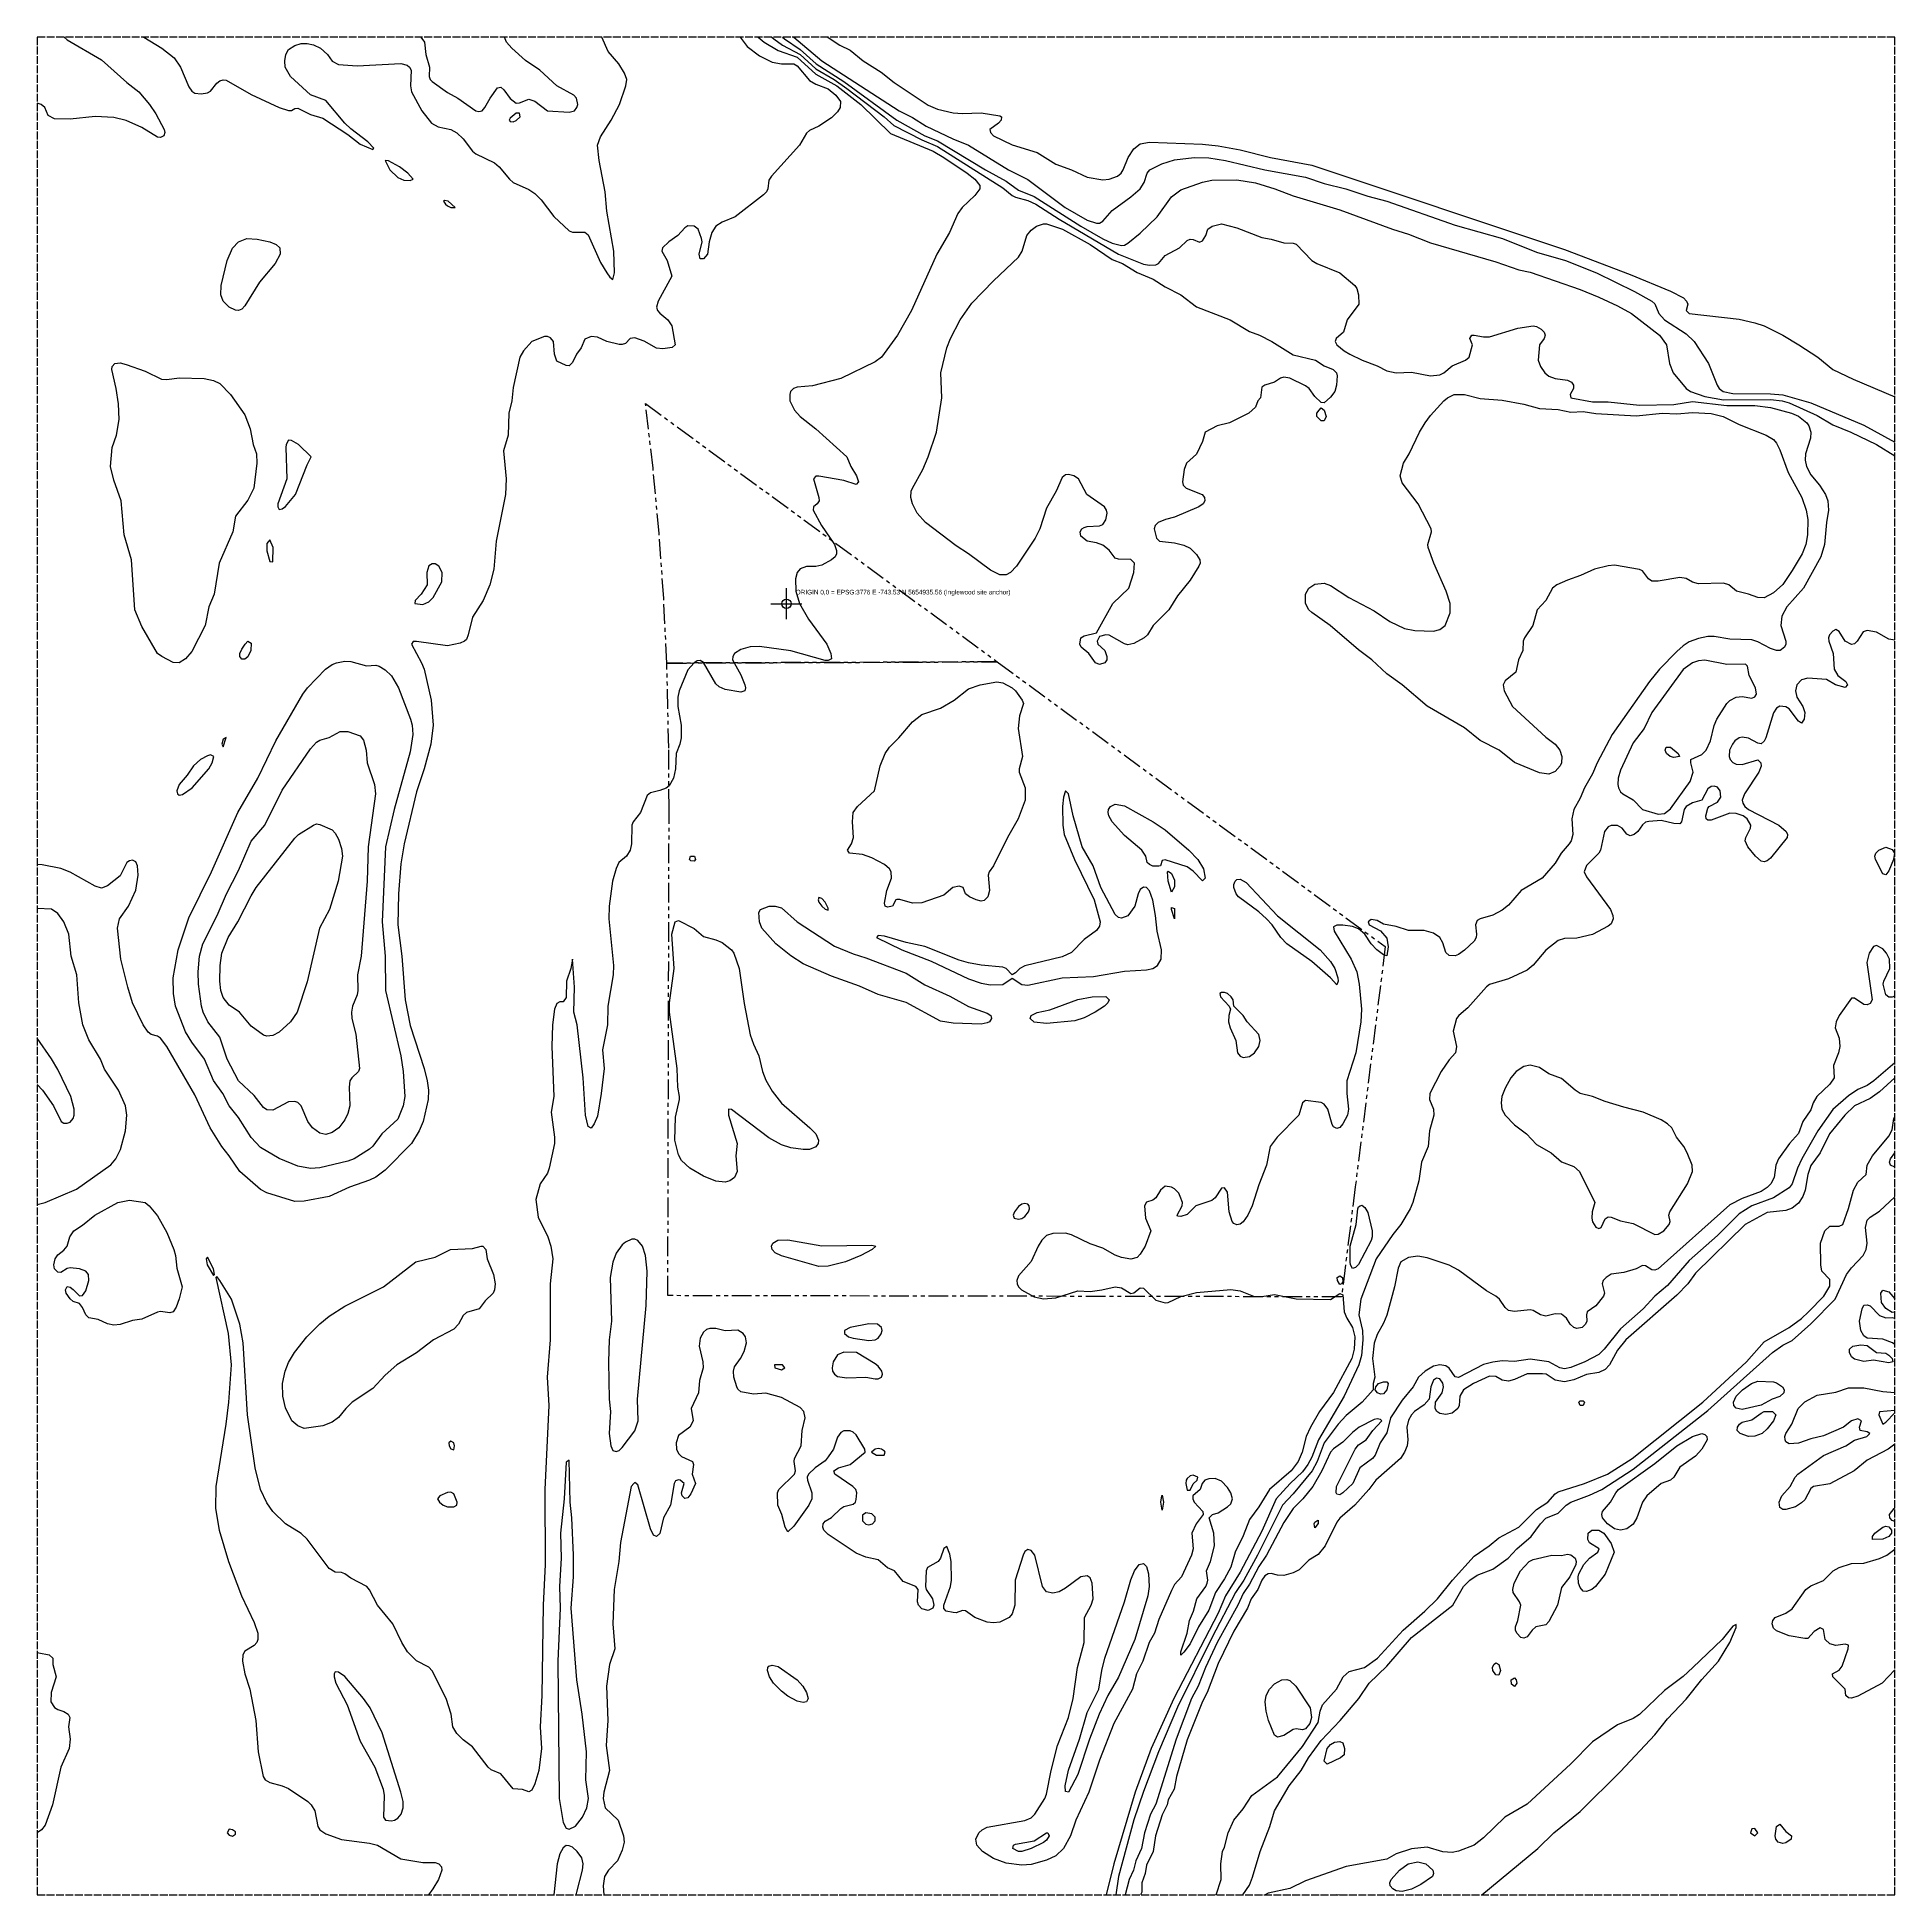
# Model space of a CAD drawing. Header units: metres. Extents: x -242 to 358, y -417 to 183.
import ezdxf

# ---------------------------------------------------------------- set-up
doc = ezdxf.new("R2010")
doc.units = ezdxf.units.M
doc.header["$LTSCALE"] = 2
doc.linetypes.add('DASHED', pattern=[1.524, 1.27, -0.254])
doc.linetypes.add('PHANTOM', pattern=[6.35, 3.175, -0.635, 0.635, -0.635, 0.635, -0.635])
for name, color, linetype in [('TOPO-CONTOUR-MAJOR', 8, 'CONTINUOUS'), ('TOPO-CONTOUR-MINOR', 9, 'CONTINUOUS'), ('TOPO-EXTENT', 3, 'DASHED'), ('TOPO-REF-SITE', 1, 'PHANTOM'), ('Z-ORIGIN', 1, 'CONTINUOUS')]:
    doc.layers.add(name, color=color, linetype=linetype)

msp = doc.modelspace()

# ---------------------------------------------------------------- linework, layer by layer
at = {"layer": 'TOPO-CONTOUR-MAJOR'}
for points in [[(-9.08, 183, 1035), (-7.18, 181.41, 1035), (-2.62, 178.66, 1035), (3.43, 176.59, 1035), (9.48, 171.07, 1035), (16.3, 167.31, 1035), (24.04, 161.26, 1035), (33.66, 151.89, 1035), (47.4, 146.15, 1035), (50.81, 144.13, 1035), (58.42, 139.09, 1035), (60.86, 137.08, 1035), (62.49, 135.06, 1035), (62.51, 134.05, 1035), (60.86, 131.87, 1035), (56.76, 128.01, 1035), (55.35, 125.99, 1035), (52.64, 119.95, 1035), (48.6, 112.89, 1035), (40.44, 94.76, 1035), (35.91, 86.7, 1035), (30.69, 79.64, 1035), (28.62, 78.18, 1035), (17.54, 72.77, 1035), (8.47, 70.33, 1035), (3.43, 69.94, 1035), (2.28, 69.57, 1035), (1.33, 68.56, 1035), (1.05, 67.55, 1035), (1.14, 65.54, 1035), (2.56, 62.51, 1035), (4.4, 60.5, 1035), (9.51, 56.47, 1035), (19.53, 47.4, 1035), (20.84, 44.38, 1035), (22.67, 41.35, 1035), (23.29, 39.34, 1035), (22.57, 38.5, 1035), (18.54, 39.76, 1035), (10.48, 41.24, 1035), (9.48, 41.16, 1035), (8.71, 40.35, 1035), (10.51, 34.3, 1035), (10.57, 33.29, 1035), (9.92, 32.29, 1035), (8.7, 31.28, 1035), (8.64, 30.27, 1035), (11.34, 25.23, 1035), (15.48, 19.19, 1035), (16.22, 17.17, 1035), (16.19, 16.16, 1035), (15.71, 15.16, 1035), (14.57, 14.15, 1035), (11.49, 12.41, 1035), (9.48, 12, 1035), (6.45, 12.06, 1035), (4.44, 11.32, 1035), (3.51, 10.12, 1035), (2.95, 8.1, 1035), (3.02, 4.07, 1035), (4.25, 0.04, 1035), (7.11, -5, 1035), (13.09, -13.06, 1035), (14.35, -16.08, 1035), (14.51, -17.84, 1035), (13.51, -18.37, 1035), (12.5, -18.31, 1035), (1.42, -15.23, 1035), (-8.66, -13.81, 1035), (-11.68, -13.91, 1035), (-14.71, -14.8, 1035), (-16.79, -16.08, 1035), (-17.32, -17.09, 1035), (-17.38, -18.1, 1035), (-14.71, -22.94, 1035), (-13.39, -26.16, 1035), (-13.19, -27.16, 1035), (-13.46, -28.17, 1035), (-14.71, -28.51, 1035), (-19.74, -27.69, 1035), (-21.76, -26.85, 1035), (-22.77, -25.82, 1035), (-26.8, -19.02, 1035), (-27.81, -18.31, 1035), (-28.81, -18.41, 1035), (-29.82, -19.03, 1035), (-31.84, -21.29, 1035), (-34.59, -28.17, 1035), (-35.07, -30.19, 1035), (-35.11, -33.21, 1035), (-34, -39.26, 1035), (-34, -43.29, 1035), (-34.42, -45.3, 1035), (-35.62, -48.32, 1035), (-35.84, -53.36, 1035), (-36.51, -56.38, 1035), (-37.88, -58.77, 1035), (-38.89, -59.56, 1035), (-40.9, -60.37, 1035), (-43.93, -61.04, 1035), (-44.94, -61.97, 1035), (-47.1, -67.47, 1035), (-49.55, -70.49, 1035), (-49.95, -71.5, 1035), (-50.09, -77.54, 1035), (-50.45, -79.56, 1035), (-51.61, -81.57, 1035), (-54.15, -83.59, 1035), (-55.01, -85.46, 1035), (-56.16, -89.64, 1035), (-57.27, -97.7, 1035), (-57.4, -101.73, 1035), (-55.9, -116.84, 1035), (-55.98, -119.86, 1035), (-57.67, -129.94, 1035), (-57.76, -135.99, 1035), (-59.45, -144.05, 1035), (-58.83, -150.09, 1035), (-59.79, -158.15, 1035), (-61.06, -165.49, 1035), (-62.06, -167.99, 1035), (-63.07, -169.35, 1035), (-64.08, -168.89, 1035), (-64.86, -165.21, 1035), (-65.65, -153.12, 1035), (-67.61, -135.99, 1035), (-68.62, -131.96, 1035), (-68.4, -123.89, 1035), (-69.12, -114.84, 1035), (-69.59, -117.85, 1035), (-70.99, -121.88, 1035), (-71.13, -127.21, 1035), (-72.14, -128.6, 1035), (-73.15, -128.6, 1035), (-74.16, -129.06, 1035), (-74.89, -130.95, 1035), (-75.54, -135.99, 1035), (-75.81, -143.04, 1035), (-75.17, -159.16, 1035), (-75.95, -164.2, 1035), (-74.91, -172.26, 1035), (-74.92, -174.28, 1035), (-76.63, -182.34, 1035), (-77.18, -183.89, 1035), (-79.49, -187.37, 1035), (-80.95, -192.41, 1035), (-80.2, -198.16, 1035), (-77.01, -204.5, 1035), (-76.05, -207.53, 1035), (-75.42, -211.56, 1035), (-76.29, -219.62, 1035), (-76.31, -237.76, 1035), (-77.24, -249.85, 1035), (-76.72, -258.92, 1035), (-78, -286.12, 1035), (-77.97, -310.3, 1035), (-78.55, -323.4, 1035), (-79, -352.62, 1035), (-79.51, -362.7, 1035), (-79.06, -369.75, 1035), (-79.98, -376.81, 1035), (-81.21, -381.11, 1035), (-82.22, -383.22, 1035), (-83.22, -383.7, 1035), (-85.24, -382.97, 1035), (-88.26, -382.8, 1035), (-92.29, -377.93, 1035), (-95.32, -376.62, 1035), (-96.32, -375.78, 1035), (-101.36, -369.16, 1035), (-104.38, -366.93, 1035), (-106.4, -364.85, 1035), (-107.71, -362.7, 1035), (-108.3, -358.67, 1035), (-109.85, -353.63, 1035), (-114.46, -344.66, 1035), (-115.47, -343.44, 1035), (-119.5, -341.41, 1035), (-122.38, -338.52, 1035), (-124.2, -335.49, 1035), (-127.12, -329.45, 1035), (-132.03, -323.4, 1035), (-134.61, -318.45, 1035), (-135.57, -317.36, 1035), (-140.66, -314.77, 1035), (-142.67, -313.3, 1035), (-143.68, -312.89, 1035), (-145.7, -312.82, 1035), (-147.71, -311.59, 1035), (-154.77, -302.1, 1035), (-156.78, -300.32, 1035), (-161.82, -297.13, 1035), (-165.85, -293.24, 1035), (-167.86, -290.41, 1035), (-169.89, -286.12, 1035), (-171.61, -279.07, 1035), (-174.05, -261.94, 1035), (-175.5, -238.76, 1035), (-176.52, -232.72, 1035), (-179.21, -224.66, 1035), (-182.98, -218.6, 1035), (-183.99, -217.26, 1035), (-184.34, -217.6, 1035), (-180.31, -235.74, 1035), (-179.39, -245.82, 1035), (-180.19, -257.91, 1035), (-181.03, -264.96, 1035), (-184.3, -285.11, 1035), (-184.35, -292.17, 1035), (-183.2, -299.22, 1035), (-180.24, -309.3, 1035), (-176.01, -320.38, 1035), (-171.89, -329.09, 1035), (-170.71, -332.47, 1035), (-170.68, -334.49, 1035), (-171.02, -335.49, 1035), (-171.89, -336.51, 1035), (-174.92, -338.28, 1035), (-175.52, -339.52, 1035), (-175.65, -341.54, 1035), (-174.96, -345.57, 1035), (-173.33, -350.61, 1035), (-171.38, -360.68, 1035), (-170.57, -370.76, 1035), (-168.95, -378.82, 1035), (-168.31, -379.83, 1035), (-166.86, -380.67, 1035), (-162.83, -381.74, 1035), (-160.81, -382.61, 1035), (-154.53, -386.88, 1035), (-153.49, -387.89, 1035), (-152.27, -389.91, 1035), (-151.32, -394.94, 1035), (-150.66, -395.95, 1035), (-148.72, -397.32, 1035), (-143.68, -399.08, 1035), (-134.61, -400.29, 1035), (-132.03, -400.99, 1035), (-124.54, -405.38, 1035), (-117.48, -406.59, 1035), (-113.45, -406.58, 1035), (-112.24, -407.03, 1035), (-111.44, -407.92, 1035), (-111.25, -409.05, 1035), (-112.35, -412.07, 1035), (-114.2, -415.1, 1035), (-115.64, -417, 1035)], [(-118.06, 183, 1035), (-116.93, 181.41, 1035), (-116.46, 177.38, 1035), (-115.31, 173.35, 1035), (-115.41, 170.33, 1035), (-115.03, 169.32, 1035), (-114.46, 168.65, 1035), (-109.42, 165.13, 1035), (-106.15, 163.28, 1035), (-100.35, 159.24, 1035), (-99.35, 159.01, 1035), (-98.28, 159.24, 1035), (-97.36, 160.25, 1035), (-95.73, 163.28, 1035), (-93.3, 166.65, 1035), (-92.29, 166.85, 1035), (-91.29, 165.98, 1035), (-89.27, 163.15, 1035), (-87.26, 161.73, 1035), (-86.25, 161.78, 1035), (-83.22, 162.96, 1035), (-81.21, 162.34, 1035), (-77.18, 159.23, 1035), (-70.13, 158.8, 1035), (-68.48, 159.24, 1035), (-67.69, 160.25, 1035), (-67.42, 161.26, 1035), (-67.85, 163.28, 1035), (-68.66, 164.28, 1035), (-74.16, 167.24, 1035), (-79.6, 172.34, 1035), (-84.23, 175.47, 1035), (-88.68, 179.4, 1035), (-90.4, 181.41, 1035), (-91.03, 183, 1035)], [(-87.26, 158.44, 1035), (-89.27, 156.79, 1035), (-89.53, 156.22, 1035), (-89.27, 155.79, 1035), (-88.26, 155.68, 1035), (-87.26, 156.08, 1035), (-86.04, 157.23, 1035), (-86.25, 158.49, 1035), (-87.26, 158.44, 1035)], [(80.74, 121.96, 1035), (83.03, 122.72, 1035), (84.04, 122.66, 1035), (89.19, 120.96, 1035), (98.15, 115.99, 1035), (105.2, 111.23, 1035), (108.51, 109.87, 1035), (113.26, 106.95, 1035), (118.44, 104.83, 1035), (122.33, 102.37, 1035), (127.34, 99.8, 1035), (132.4, 95.9, 1035), (143.33, 91.73, 1035), (149.53, 87.92, 1035), (152.77, 86.7, 1035), (156.73, 84.68, 1035), (163.64, 80.41, 1035), (170.84, 78.64, 1035), (173.72, 76.87, 1035), (176.64, 75.61, 1035), (177.71, 74.61, 1035), (177.88, 73.6, 1035), (177.68, 70.57, 1035), (177.12, 68.56, 1035), (175.73, 66.73, 1035), (173.72, 64.87, 1035), (172.71, 64.95, 1035), (170.69, 66.94, 1035), (168.81, 69.57, 1035), (167.67, 70.43, 1035), (162.63, 72.91, 1035), (160.62, 73.22, 1035), (159.61, 72.81, 1035), (157.68, 71.58, 1035), (154.49, 70.57, 1035), (153.56, 69.91, 1035), (153.08, 66.54, 1035), (152.31, 65.54, 1035), (151.55, 63.52, 1035), (149.38, 61.51, 1035), (143.1, 58.48, 1035), (139.08, 57.48, 1035), (135.29, 55.46, 1035), (134.41, 52.44, 1035), (132.4, 48.32, 1035), (129.21, 45.38, 1035), (128.51, 43.37, 1035), (127.93, 39.34, 1035), (128.16, 38.33, 1035), (129.12, 37.32, 1035), (134.23, 35.31, 1035), (135.06, 34.3, 1035), (135.14, 33.29, 1035), (134.56, 32.29, 1035), (133.21, 31.28, 1035), (125.35, 27.96, 1035), (122.47, 27.25, 1035), (120.04, 26.24, 1035), (119.05, 25.23, 1035), (118.82, 24.22, 1035), (119.5, 21.2, 1035), (120.51, 20.19, 1035), (125.35, 19.71, 1035), (128.37, 18.94, 1035), (130.39, 17.99, 1035), (132.4, 15.93, 1035), (133.54, 14.15, 1035), (133.58, 13.14, 1035), (133.16, 12.13, 1035), (130.39, 7.62, 1035), (126.36, 2.57, 1035), (123.46, -1.97, 1035), (118.44, -7.01, 1035), (116.61, -10.03, 1035), (115.57, -11.04, 1035), (112.25, -12.88, 1035), (110.24, -13.24, 1035), (109.23, -12.95, 1035), (104.19, -10.12, 1035), (103.18, -10.05, 1035), (101.17, -10.56, 1035), (100.39, -12.05, 1035), (100.62, -13.06, 1035), (102.85, -15.07, 1035), (103.53, -17.09, 1035), (103.48, -18.1, 1035), (102.89, -19.1, 1035), (101.17, -19.64, 1035), (99.79, -19.1, 1035), (97.67, -16.08, 1035), (95.16, -14.06, 1035), (94.8, -13.06, 1035), (95.06, -11.04, 1035), (96.13, -10.34, 1035), (100.16, -9.42, 1035), (105.46, 0.04, 1035), (110.61, 5.08, 1035), (112.25, 10.09, 1035), (112.37, 13.14, 1035), (111.25, 14.29, 1035), (107.21, 14.38, 1035), (106.21, 14.76, 1035), (104.19, 17.32, 1035), (102.18, 18.9, 1035), (100.16, 19.69, 1035), (97.14, 20.26, 1035), (95.12, 21.88, 1035), (94.84, 23.22, 1035), (95.44, 24.22, 1035), (96.13, 24.67, 1035), (97.14, 24.99, 1035), (101.17, 25.2, 1035), (102.18, 25.61, 1035), (103.18, 27.06, 1035), (103.6, 29.26, 1035), (103.43, 30.27, 1035), (102.78, 31.28, 1035), (97.02, 35.31, 1035), (94.37, 40.35, 1035), (92.83, 41.35, 1035), (91.09, 41.77, 1035), (90.09, 41.59, 1035), (89.08, 40.79, 1035), (87.14, 36.32, 1035), (84.04, 30.82, 1035), (81.88, 24.22, 1035), (80.36, 21.2, 1035), (74.34, 12.13, 1035), (72.42, 10.12, 1035), (70.94, 9.38, 1035), (68.93, 9.39, 1035), (65.9, 10.83, 1035), (58.85, 16.15, 1035), (54.82, 18.73, 1035), (44.95, 26.24, 1035), (42.28, 29.26, 1035), (40.7, 32.29, 1035), (40.15, 34.3, 1035), (40.3, 36.32, 1035), (40.69, 37.32, 1035), (44.08, 43.37, 1035), (45.79, 47.4, 1035), (48.48, 55.46, 1035), (50.15, 66.54, 1035), (49.83, 74.61, 1035), (51.82, 82.67, 1035), (53.01, 85.69, 1035), (56.07, 91.73, 1035), (59.86, 97.06, 1035), (66.91, 104.33, 1035), (74.95, 111.89, 1035), (76.1, 113.9, 1035), (77.7, 118.94, 1035), (79, 120.7, 1035), (80.74, 121.96, 1035)], [(215.71, 67.55, 1035), (219.06, 67.6, 1035), (224.1, 66.29, 1035), (231.15, 65.73, 1035), (238.2, 64.5, 1035), (243.24, 63.02, 1035), (249.29, 62.69, 1035), (253.32, 61.9, 1035), (257.35, 62.06, 1035), (261.38, 61.5, 1035), (274.48, 60.72, 1035), (282.96, 61.51, 1035), (287.58, 61.36, 1035), (292.62, 61.79, 1035), (298.66, 61.43, 1035), (302.59, 60.5, 1035), (307.73, 57.85, 1035), (316.49, 54.45, 1035), (318.81, 53.08, 1035), (319.82, 51.82, 1035), (320.83, 49.74, 1035), (323.51, 42.36, 1035), (328.01, 34.3, 1035), (329.34, 30.27, 1035), (329.88, 27.25, 1035), (329.79, 22.21, 1035), (329.22, 19.19, 1035), (328.05, 16.16, 1035), (324.86, 10.69, 1035), (321.84, 6.27, 1035), (318.81, 3.51, 1035), (315.79, 1.89, 1035), (313.78, 2.01, 1035), (310.75, 3.14, 1035), (306.86, 4.07, 1035), (304.42, 6.09, 1035), (302.69, 6.69, 1035), (294.63, 6.38, 1035), (292.62, 7, 1035), (290.6, 8.16, 1035), (288.59, 8.48, 1035), (281.53, 7.28, 1035), (279.52, 7.34, 1035), (278.39, 8.1, 1035), (276.49, 10.6, 1035), (275.49, 11.03, 1035), (267.43, 12.45, 1035), (265.41, 12.29, 1035), (261.02, 11.13, 1035), (256.51, 9.11, 1035), (252.31, 7.67, 1035), (248.78, 6.09, 1035), (247.48, 5.08, 1035), (245.27, 1.05, 1035), (242.49, -1.97, 1035), (241.09, -7.01, 1035), (238.37, -11.04, 1035), (237.95, -12.05, 1035), (237.8, -15.07, 1035), (236.4, -18.1, 1035), (235.55, -22.13, 1035), (232.16, -24.89, 1035), (231.5, -26.16, 1035), (231.81, -28.17, 1035), (234.52, -33.21, 1035), (245.26, -43.09, 1035), (248.28, -45.37, 1035), (249.85, -47.32, 1035), (250.49, -49.33, 1035), (250.33, -51.35, 1035), (249.91, -52.35, 1035), (248.28, -54.18, 1035), (246.27, -55.07, 1035), (243.24, -54.65, 1035), (235.18, -51.23, 1035), (230.17, -47.32, 1035), (224.1, -44.15, 1035), (219.06, -40.11, 1035), (206.97, -33.03, 1035), (198.83, -26.16, 1035), (193.87, -22.66, 1035), (189.03, -18.1, 1035), (184.8, -14.91, 1035), (175.61, -7.01, 1035), (169.69, -2.81, 1035), (168.68, -1.92, 1035), (167.6, 0.04, 1035), (167.61, 3.06, 1035), (168.77, 5.08, 1035), (170.69, 6.35, 1035), (173.72, 6.6, 1035), (175.73, 5.92, 1035), (181.66, 2.06, 1035), (189.84, -2.25, 1035), (194.88, -5.75, 1035), (199.66, -8.02, 1035), (202.94, -8.6, 1035), (208.98, -8.89, 1035), (211, -8.31, 1035), (212.73, -7.01, 1035), (214.38, -2.98, 1035), (214.43, 0.04, 1035), (213.12, 4.07, 1035), (209.13, 13.14, 1035), (207.31, 18.18, 1035), (207.19, 19.19, 1035), (208.3, 23.22, 1035), (208.27, 24.22, 1035), (204.08, 32.29, 1035), (198.91, 39.02, 1035), (198.28, 41.35, 1035), (199.33, 45.38, 1035), (201.17, 48.41, 1035), (204.52, 55.46, 1035), (206.3, 58.48, 1035), (207.98, 60.78, 1035), (212.34, 65.54, 1035), (213.54, 66.54, 1035), (215.71, 67.55, 1035)], [(172.04, 62.51, 1035), (172.71, 63.24, 1035), (173.72, 62.52, 1035), (174.34, 60.5, 1035), (173.72, 59.12, 1035), (172.71, 59.1, 1035), (171.31, 60.5, 1035), (171.33, 61.51, 1035), (172.04, 62.51, 1035)], [(62.6, -26.16, 1035), (67.92, -25.21, 1035), (69.93, -25.55, 1035), (72.91, -27.16, 1035), (73.96, -28.1, 1035), (76.13, -31.19, 1035), (76.52, -32.2, 1035), (75.33, -36.23, 1035), (74.85, -40.26, 1035), (76.2, -49.33, 1035), (75.15, -53.36, 1035), (75.15, -54.37, 1035), (77.06, -59.41, 1035), (77.06, -63.44, 1035), (74.84, -69.48, 1035), (71.36, -75.53, 1035), (66.93, -84.6, 1035), (65.46, -86.61, 1035), (65.18, -87.62, 1035), (65.57, -92.66, 1035), (65.02, -94.67, 1035), (63.89, -95.83, 1035), (62.88, -96.02, 1035), (61.25, -95.68, 1035), (59.17, -94.67, 1035), (57.88, -93.67, 1035), (57.04, -91.65, 1035), (55.83, -91.18, 1035), (53.77, -91.65, 1035), (50.79, -94.15, 1035), (43.73, -96.56, 1035), (40.71, -96.67, 1035), (36.68, -95.54, 1035), (35.67, -95.53, 1035), (35.32, -95.68, 1035), (34.24, -97.7, 1035), (32.65, -98.01, 1035), (31.86, -97.7, 1035), (31.63, -96.69, 1035), (32.48, -92.66, 1035), (33.93, -88.63, 1035), (33.78, -86.61, 1035), (33.26, -85.61, 1035), (31.64, -84.24, 1035), (27.61, -82.07, 1035), (24.59, -81.01, 1035), (20.36, -80.57, 1035), (19.73, -79.56, 1035), (21, -77.54, 1035), (21.64, -75.53, 1035), (21.32, -70.49, 1035), (21.59, -67.47, 1035), (22.92, -65.45, 1035), (28.5, -60.42, 1035), (30.31, -52.35, 1035), (31.94, -48.32, 1035), (33.3, -46.31, 1035), (36.36, -43.29, 1035), (40.71, -38.17, 1035), (43.73, -35.72, 1035), (49.78, -33.72, 1035), (54.15, -31.19, 1035), (58.85, -27.43, 1035), (62.6, -26.16, 1035)], [(104.64, -65.45, 1035), (106.21, -64.72, 1035), (109.23, -65.23, 1035), (118.49, -70.49, 1035), (122.33, -73.07, 1035), (129.96, -79.56, 1035), (132.89, -82.58, 1035), (134.7, -85.61, 1035), (135.24, -88.63, 1035), (134.42, -89.54, 1035), (131.4, -86.39, 1035), (129.38, -84.93, 1035), (122.33, -82.75, 1035), (121.32, -82.9, 1035), (120.8, -84.6, 1035), (120.31, -84.78, 1035), (118.3, -84.73, 1035), (117.29, -84.25, 1035), (116.47, -83.59, 1035), (116.07, -81.57, 1035), (114.76, -79.56, 1035), (109.23, -74.81, 1035), (105.24, -70.49, 1035), (104.14, -68.48, 1035), (103.93, -67.47, 1035), (104.02, -66.46, 1035), (104.64, -65.45, 1035)], [(-31.02, -81.57, 1035), (-29.71, -81.57, 1035), (-29.42, -82.58, 1035), (-29.82, -83.1, 1035), (-30.83, -83.02, 1035), (-31.35, -82.58, 1035), (-31.02, -81.57, 1035)], [(123.04, -86.61, 1035), (123.34, -86.39, 1035), (124.34, -87.08, 1035), (125.35, -89.25, 1035), (125.35, -91.47, 1035), (124.34, -93.16, 1035), (123.32, -89.64, 1035), (123.04, -86.61, 1035)], [(144.92, -89.64, 1035), (145.5, -89.11, 1035), (146.51, -88.95, 1035), (148.53, -90.03, 1035), (158.6, -100.79, 1035), (172.34, -111.8, 1035), (175.73, -115.6, 1035), (177.16, -117.85, 1035), (178.12, -120.87, 1035), (178.19, -121.88, 1035), (177.75, -123.08, 1035), (175.71, -120.87, 1035), (169.69, -115.53, 1035), (161.63, -109.84, 1035), (159.66, -107.77, 1035), (156.88, -103.74, 1035), (155.01, -101.73, 1035), (152.56, -99.48, 1035), (146.05, -94.67, 1035), (145.29, -93.67, 1035), (144.51, -91.65, 1035), (144.49, -90.64, 1035), (144.92, -89.64, 1035)], [(-242, -194.05, 1035), (-239.36, -193.42, 1035), (-229.33, -189.1, 1035), (-218.24, -181.18, 1035), (-216.55, -179.31, 1035), (-215.08, -176.29, 1035), (-213.43, -170.25, 1035), (-213.06, -165.21, 1035), (-213.48, -162.18, 1035), (-215.7, -157.15, 1035), (-220.26, -150.33, 1035), (-221.55, -147.07, 1035), (-225.3, -140.86, 1035), (-227.24, -135.99, 1035), (-228.49, -128.93, 1035), (-229.16, -119.86, 1035), (-231, -113.82, 1035), (-231.77, -106.77, 1035), (-233.38, -102.73, 1035), (-235.37, -100.09, 1035), (-237.39, -98.66, 1035), (-242, -98.44, 1035)], [(-5.6, -97.7, 1035), (-3.62, -97.63, 1035), (-1.61, -98.18, 1035), (3.47, -102.73, 1035), (15.52, -110.62, 1035), (21.57, -113.12, 1035), (25.6, -114.35, 1035), (38.7, -119.27, 1035), (44.74, -123.08, 1035), (52.8, -126.77, 1035), (58.85, -130.1, 1035), (64.89, -132.2, 1035), (66.03, -132.96, 1035), (66.19, -133.97, 1035), (65.56, -134.98, 1035), (64.89, -135.36, 1035), (62.88, -135.83, 1035), (53.81, -135.46, 1035), (49.78, -134.82, 1035), (38.7, -128.78, 1035), (29.63, -126.23, 1035), (23.58, -123.56, 1035), (14.51, -120.3, 1035), (5.45, -116.35, 1035), (1.42, -113.7, 1035), (-3.43, -109.79, 1035), (-7.96, -104.75, 1035), (-8.66, -102.73, 1035), (-8.94, -99.71, 1035), (-8.33, -98.7, 1035), (-5.6, -97.7, 1035)], [(124.33, -98.7, 1035), (124.34, -98.06, 1035), (125.35, -98.48, 1035), (125.35, -101.74, 1035), (124.33, -98.7, 1035)], [(-35.9, -102.73, 1035), (-34.86, -102.33, 1035), (-29.82, -104.91, 1035), (-26.8, -107.52, 1035), (-22.77, -108.55, 1035), (-20.75, -109.46, 1035), (-17.77, -111.8, 1035), (-16.97, -112.81, 1035), (-15.25, -117.85, 1035), (-13.7, -129.06, 1035), (-11.68, -139.24, 1035), (-10.68, -142.25, 1035), (-8.9, -146.06, 1035), (-7.76, -151.1, 1035), (-6.65, -153.87, 1035), (-4.63, -157.47, 1035), (-1.61, -161.31, 1035), (7.57, -169.24, 1035), (9.51, -171.25, 1035), (10.37, -173.27, 1035), (10.26, -174.28, 1035), (9.48, -175.38, 1035), (7.46, -176.23, 1035), (5.45, -176.3, 1035), (1.42, -175.69, 1035), (-1.61, -174.73, 1035), (-5.64, -172.55, 1035), (-17.73, -163.34, 1035), (-18.74, -163.19, 1035), (-18.66, -165.21, 1035), (-15.95, -174.28, 1035), (-16.38, -178.31, 1035), (-15.87, -183.34, 1035), (-16.79, -185.36, 1035), (-18.27, -186.37, 1035), (-19.74, -186.78, 1035), (-22.77, -186.48, 1035), (-26.8, -184.85, 1035), (-31.15, -182.34, 1035), (-33.85, -179.86, 1035), (-34.86, -177.96, 1035), (-36.05, -173.27, 1035), (-35.87, -165.82, 1035), (-34.5, -160.17, 1035), (-34.54, -159.16, 1035), (-35.07, -156.14, 1035), (-35.32, -150.09, 1035), (-37.78, -131.96, 1035), (-37.76, -128.93, 1035), (-36.22, -117.85, 1035), (-37.02, -106.77, 1035), (-35.9, -102.73, 1035)], [(98.7, -126.92, 1035), (103.18, -126.81, 1035), (104.29, -127.93, 1035), (103.78, -128.93, 1035), (102.73, -129.94, 1035), (99.74, -131.96, 1035), (96.13, -133.77, 1035), (93.11, -134.73, 1035), (84.04, -135.61, 1035), (80.01, -135.18, 1035), (78.76, -133.97, 1035), (79.05, -132.96, 1035), (81.02, -132.05, 1035), (85.05, -131.16, 1035), (94.12, -127.82, 1035), (98.7, -126.92, 1035)], [(358, -153.13, 1030), (353.07, -157.69, 1030), (350.05, -159.75, 1030), (345.01, -162.18, 1030), (341.89, -165.21, 1030), (336.93, -171.25, 1030), (333.83, -177.3, 1030), (330.91, -181.41, 1030), (329.95, -184.35, 1030), (329.07, -189.39, 1030), (328.26, -191.4, 1030), (326.87, -193.59, 1030), (324.86, -195.2, 1030), (322.84, -195.98, 1030), (316.8, -196.58, 1030), (309.64, -200.47, 1030), (293.62, -216.22, 1030), (291.09, -219.62, 1030), (287.58, -223.32, 1030), (271.15, -237.76, 1030), (268.43, -241.03, 1030), (265.79, -245.82, 1030), (264.4, -247.35, 1030), (262.39, -248.33, 1030), (258.36, -248.96, 1030), (254.33, -250.65, 1030), (251.3, -251.29, 1030), (248.28, -250.73, 1030), (245.36, -248.84, 1030), (244.25, -248.67, 1030), (239.21, -248.68, 1030), (235.18, -250.55, 1030), (233.17, -251.12, 1030), (231.15, -250.72, 1030), (229.14, -249.55, 1030), (227.12, -249.46, 1030), (221.88, -251.86, 1030), (218.67, -253.88, 1030), (217.45, -255.89, 1030), (217.23, -258.92, 1030), (216.83, -259.92, 1030), (215.03, -261.4, 1030), (213.01, -261.83, 1030), (211, -261.53, 1030), (210.08, -260.93, 1030), (209.49, -259.92, 1030), (209.62, -257.91, 1030), (211.76, -254.88, 1030), (212.23, -252.87, 1030), (212.01, -251.76, 1030), (211, -250.36, 1030), (209.99, -250.17, 1030), (208.98, -250.77, 1030), (208.17, -252.87, 1030), (207.59, -256.9, 1030), (205.96, -258.7, 1030), (202.82, -260.93, 1030), (201.86, -261.94, 1030), (200.92, -263.72, 1030), (200.37, -265.97, 1030), (200.68, -270, 1030), (200.47, -272.01, 1030), (199.68, -274.03, 1030), (198.38, -276.04, 1030), (190.33, -283.1, 1030), (188.15, -286.12, 1030), (183.56, -291.16, 1030), (178.76, -295.3, 1030), (177.75, -296.64, 1030), (174.01, -304.26, 1030), (171.7, -307.12, 1030), (168.68, -308.92, 1030), (165.66, -311.99, 1030), (163.64, -313.01, 1030), (160.62, -313.89, 1030), (158.6, -313.78, 1030), (156.59, -313.23, 1030), (155.56, -313.33, 1030), (154.57, -314.01, 1030), (153.58, -315.34, 1030), (152.3, -318.36, 1030), (150.1, -321.39, 1030), (148.91, -324.41, 1030), (144.5, -331.88, 1030), (139.46, -342.33, 1030), (135.89, -351.62, 1030), (134.42, -354.57, 1030), (129.38, -366.92, 1030), (125.94, -378.82, 1030), (125.25, -382.85, 1030), (123.34, -386.34, 1030), (122.92, -387.89, 1030), (121.32, -391.19, 1030), (119.25, -397.97, 1030), (118.5, -403, 1030), (116.28, -407.41, 1030), (115.83, -410.06, 1030), (114.81, -413.08, 1030), (114.75, -416.1, 1030), (114.36, -417, 1030)], [(138.77, -417, 1030), (140.45, -412.07, 1030), (140.27, -407.03, 1030), (140.81, -403, 1030), (141.47, -401.59, 1030), (142.65, -396.96, 1030), (144.53, -392.93, 1030), (147.52, -389.25, 1030), (150.34, -384.87, 1030), (158.6, -378.92, 1030), (166.66, -369.05, 1030), (171.7, -361.38, 1030), (172.36, -357.66, 1030), (173.14, -355.65, 1030), (177.7, -350.61, 1030), (179.86, -346.58, 1030), (181.78, -344.88, 1030), (186.71, -343.55, 1030), (190.88, -340.53, 1030), (199.17, -331.46, 1030), (206.22, -325.42, 1030), (210.31, -321.39, 1030), (215.12, -315.34, 1030), (222.08, -307.62, 1030), (227.02, -304.26, 1030), (230.14, -301.68, 1030), (236.59, -298.21, 1030), (242.23, -292.5, 1030), (245.88, -290.15, 1030), (248.28, -287.53, 1030), (249.29, -286.87, 1030), (257.76, -284.11, 1030), (265.2, -281.08, 1030), (273.16, -276.04, 1030), (296.02, -257.91, 1030), (310.1, -244.81, 1030), (315.79, -238.41, 1030), (323.85, -233.75, 1030), (327.88, -230.81, 1030), (330.16, -228.69, 1030), (335.05, -223.65, 1030), (336.95, -220.43, 1030), (336.95, -218.24, 1030), (334.44, -215.59, 1030), (334.06, -213.57, 1030), (334.03, -206.52, 1030), (335.42, -202.49, 1030), (336.95, -200.98, 1030), (339.97, -200.99, 1030), (341.15, -200.47, 1030), (343, -195.34, 1030), (344.63, -189.39, 1030), (346.02, -186.83, 1030), (348.74, -184.35, 1030), (349.09, -181.33, 1030), (350.79, -178.31, 1030), (356.1, -171.94, 1030), (357.1, -169.88, 1030), (357.7, -166.21, 1030), (358, -165.63, 1030)], [(-2.82, -205.51, 1035), (0.41, -205.47, 1035), (11.49, -207.38, 1035), (27.61, -207.14, 1035), (28.91, -207.53, 1035), (27.68, -208.53, 1035), (24.06, -210.55, 1035), (19.08, -212.56, 1035), (13.51, -213.9, 1035), (10.48, -214.02, 1035), (-1.61, -210.58, 1035), (-3.62, -209.62, 1035), (-4.65, -208.53, 1035), (-4.84, -207.53, 1035), (-4.43, -206.52, 1035), (-2.82, -205.51, 1035)], [(-187.01, -211.05, 1035), (-187.39, -211.56, 1035), (-187.05, -213.57, 1035), (-184.99, -216.92, 1035), (-184.69, -216.6, 1035), (-184.99, -214.83, 1035), (-187.01, -211.05, 1035)], [(255.96, -257.91, 1030), (256.34, -257.46, 1030), (257.35, -257.43, 1030), (257.75, -257.91, 1030), (257.35, -258.93, 1030), (256.32, -258.92, 1030), (255.96, -257.91, 1030)], [(-108.41, -270.49, 1035), (-109.01, -271.01, 1035), (-108.91, -272.01, 1035), (-108.41, -272.98, 1035), (-107.41, -273.22, 1035), (-107.16, -272.01, 1035), (-107.4, -271.01, 1035), (-108.41, -270.49, 1035)], [(-109.42, -287.02, 1035), (-111.99, -288.14, 1035), (-112.71, -289.14, 1035), (-112.01, -290.15, 1035), (-110.87, -291.16, 1035), (-109.42, -291.71, 1035), (-107.41, -291.73, 1035), (-106.4, -291.19, 1035), (-106.35, -290.15, 1035), (-107.41, -287.46, 1035), (-108.41, -286.95, 1035), (-109.42, -287.02, 1035)], [(121.2, -288.14, 1035), (121.32, -287.92, 1035), (121.84, -290.15, 1035), (121.32, -292.8, 1035), (120.9, -290.15, 1035), (121.2, -288.14, 1035)], [(113.89, -310.3, 1035), (115.28, -309.96, 1035), (116.28, -310.96, 1035), (116.98, -313.33, 1035), (117.15, -317.36, 1035), (116.73, -320.38, 1035), (112.55, -334.49, 1035), (107.21, -346.7, 1035), (103.82, -352.62, 1035), (101.01, -358.67, 1035), (97.9, -366.73, 1035), (94.12, -378.18, 1035), (91.09, -383.84, 1035), (90.09, -383.57, 1035), (90.06, -381.84, 1035), (91.09, -376.68, 1035), (94.66, -366.73, 1035), (97.14, -358.11, 1035), (100.87, -350.61, 1035), (101.85, -344.56, 1035), (102.85, -340.53, 1035), (109.15, -322.39, 1035), (111.25, -315.31, 1035), (112.41, -312.32, 1035), (113.89, -310.3, 1035)], [(159.97, -347.59, 1030), (161.63, -347.4, 1030), (162.63, -347.76, 1030), (164.48, -349.6, 1030), (169.11, -356.65, 1030), (169.54, -359.68, 1030), (169.1, -361.69, 1030), (167.67, -363.36, 1030), (166.66, -363.67, 1030), (164.65, -363.43, 1030), (163.64, -363.65, 1030), (160.62, -365.51, 1030), (158.6, -366.07, 1030), (157.6, -365.42, 1030), (155.65, -360.68, 1030), (154.94, -357.66, 1030), (154.67, -354.64, 1030), (154.98, -352.62, 1030), (155.98, -350.61, 1030), (157.6, -348.85, 1030), (159.97, -347.59, 1030)], [(-179.96, -395.83, 1035), (-180.59, -396.96, 1035), (-179.96, -397.7, 1035), (-178.95, -398.05, 1035), (-177.94, -397.4, 1035), (-177.94, -396.68, 1035), (-178.86, -395.95, 1035), (-179.96, -395.83, 1035)], [(83.96, -396.96, 1035), (84.43, -396.96, 1035), (84.85, -397.97, 1035), (84.04, -399.29, 1035), (83.03, -400.11, 1035), (79.02, -402, 1035), (75.98, -403.03, 1035), (74.91, -403, 1035), (73.09, -402, 1035), (73.36, -400.99, 1035), (73.96, -400.66, 1035), (80.01, -399.51, 1035), (83.96, -396.96, 1035)]]:
    msp.add_polyline3d(points, dxfattribs=at)
at = {"layer": 'TOPO-CONTOUR-MINOR'}
for points in [[(-14.99, 183, 1036), (-12.69, 179.96, 1036), (-8.66, 177.01, 1036), (-4.63, 174.9, 1036), (-1.61, 174.36, 1036), (2.42, 174.36, 1036), (3.43, 173.74, 1036), (7.46, 169.05, 1036), (9.48, 167.86, 1036), (13.49, 166.3, 1036), (15.96, 164.28, 1036), (17.44, 162.27, 1036), (17.37, 160.25, 1036), (16.53, 158.85, 1036), (14.51, 156.97, 1036), (10.48, 154.2, 1036), (7.46, 152.82, 1036), (6.45, 151.94, 1036), (4.19, 148.16, 1036), (-4.85, 138.09, 1036), (-5.64, 136.8, 1036), (-5.99, 134.05, 1036), (-6.45, 133.05, 1036), (-7.43, 132.04, 1036), (-16.58, 124.99, 1036), (-20.75, 123.24, 1036), (-22.78, 121.96, 1036), (-24.14, 119.95, 1036), (-24.95, 116.93, 1036), (-25.54, 112.89, 1036), (-26.8, 111.39, 1036), (-27.81, 111.37, 1036), (-28.14, 112.89, 1036), (-27.26, 116.93, 1036), (-27.39, 117.93, 1036), (-28.49, 120.96, 1036), (-29.82, 122, 1036), (-31.84, 122.03, 1036), (-32.84, 121.38, 1036), (-35.05, 118.94, 1036), (-38.03, 116.93, 1036), (-40.04, 114.91, 1036), (-40.25, 113.9, 1036), (-38.57, 110.88, 1036), (-37.01, 105.84, 1036), (-41.4, 97.78, 1036), (-41.99, 95.77, 1036), (-41.65, 94.76, 1036), (-40.9, 93.84, 1036), (-38.35, 91.73, 1036), (-37.05, 89.72, 1036), (-35.97, 83.67, 1036), (-36.87, 82.81, 1036), (-39.9, 82.3, 1036), (-41.91, 82.6, 1036), (-45.94, 84.77, 1036), (-48.97, 85.91, 1036), (-50.45, 85.69, 1036), (-51.99, 84.09, 1036), (-53, 83.69, 1036), (-54, 83.71, 1036), (-58.03, 84.7, 1036), (-61.06, 86.14, 1036), (-63.07, 86.36, 1036), (-65.09, 85.42, 1036), (-66.27, 82.67, 1036), (-67.84, 80.65, 1036), (-69.12, 77.92, 1036), (-70.13, 76.85, 1036), (-71.13, 76.91, 1036), (-74.16, 78.35, 1036), (-74.87, 80.65, 1036), (-75.26, 84.68, 1036), (-76.17, 85.92, 1036), (-77.18, 86.32, 1036), (-78.19, 86.29, 1036), (-82.22, 84.65, 1036), (-84.96, 81.66, 1036), (-86.06, 79.64, 1036), (-88.26, 69.83, 1036), (-88.71, 65.54, 1036), (-89.68, 61.51, 1036), (-89.88, 54.45, 1036), (-91.39, 49.41, 1036), (-90.5, 40.35, 1036), (-90.78, 35.31, 1036), (-93.75, 20.19, 1036), (-94.55, 11.13, 1036), (-95.76, 6.09, 1036), (-98, 1.05, 1036), (-101.36, -4.37, 1036), (-102.77, -10.03, 1036), (-103.38, -11.5, 1036), (-103.93, -12.05, 1036), (-105.39, -12.68, 1036), (-109.42, -13.54, 1036), (-119.5, -12.18, 1036), (-120.51, -12.24, 1036), (-121.12, -13.06, 1036), (-117.81, -19.1, 1036), (-117.01, -21.12, 1036), (-114.71, -31.19, 1036), (-114.08, -39.26, 1036), (-114.84, -45.3, 1036), (-117.01, -53.36, 1036), (-119.5, -60.78, 1036), (-123.43, -77.54, 1036), (-124.54, -83.98, 1036), (-125.33, -93.67, 1036), (-125.48, -103.74, 1036), (-124.24, -113.82, 1036), (-123.17, -127.93, 1036), (-121.51, -136.2, 1036), (-117.02, -150.09, 1036), (-115.98, -154.12, 1036), (-115.56, -157.15, 1036), (-115.72, -160.17, 1036), (-117.32, -167.22, 1036), (-118.63, -170.25, 1036), (-121.14, -174.28, 1036), (-129.57, -182.92, 1036), (-132.6, -185.16, 1036), (-134.61, -186.19, 1036), (-141.12, -188.38, 1036), (-147.71, -191.45, 1036), (-155.77, -192.93, 1036), (-158.8, -193.06, 1036), (-167.86, -190.27, 1036), (-169.88, -189.16, 1036), (-176.57, -183.34, 1036), (-179.94, -178.31, 1036), (-182.4, -175.28, 1036), (-186.07, -169.24, 1036), (-191.04, -158.6, 1036), (-200.11, -143.03, 1036), (-202.12, -140.29, 1036), (-203.13, -139.63, 1036), (-205.15, -139.16, 1036), (-206.15, -138.41, 1036), (-207.73, -135.99, 1036), (-211.16, -128.93, 1036), (-212.76, -123.89, 1036), (-214.98, -114.83, 1036), (-216.06, -104.75, 1036), (-215.41, -101.73, 1036), (-212.5, -97.7, 1036), (-210.18, -92.49, 1036), (-209.38, -87.62, 1036), (-209.64, -84.6, 1036), (-210.18, -83.31, 1036), (-211.19, -82.86, 1036), (-212.2, -83.02, 1036), (-213.03, -83.59, 1036), (-215.22, -87.9, 1036), (-219.25, -91.1, 1036), (-221.27, -91.87, 1036), (-223.28, -91.26, 1036), (-231.34, -86.68, 1036), (-234.37, -85.51, 1036), (-240.41, -84.36, 1036), (-242, -84.26, 1036)], [(-233.25, 183, 1037), (-232.35, 182.14, 1037), (-221.27, 175.64, 1037), (-213.08, 168.31, 1037), (-209.18, 165.31, 1037), (-205.72, 161.26, 1037), (-203.62, 158.24, 1037), (-200.97, 153.2, 1037), (-200.8, 152.19, 1037), (-201.06, 151.18, 1037), (-202.12, 150.56, 1037), (-203.13, 150.65, 1037), (-208.17, 153.82, 1037), (-213.21, 156.04, 1037), (-217.24, 157.06, 1037), (-223.28, 157.38, 1037), (-231.34, 156.5, 1037), (-236.38, 156.62, 1037), (-238.4, 157.68, 1037), (-239.54, 160.25, 1037), (-240.75, 161.26, 1037), (-242, 161.64, 1037)], [(-207.56, 183, 1036), (-201.69, 179.4, 1036), (-197.76, 176.37, 1036), (-195.72, 173.35, 1036), (-193.05, 167, 1036), (-192.05, 165.53, 1036), (-191.04, 164.86, 1036), (-189.02, 164.67, 1036), (-187.01, 165.01, 1036), (-186, 165.6, 1036), (-183.99, 168.12, 1036), (-182.98, 168.9, 1036), (-181.97, 169.2, 1036), (-180.96, 169.08, 1036), (-172.9, 164.47, 1036), (-163.83, 160.26, 1036), (-160.81, 159.31, 1036), (-159.8, 159.33, 1036), (-158.8, 159.97, 1036), (-157.79, 160.08, 1036), (-153.76, 158.01, 1036), (-149.73, 156.86, 1036), (-141.67, 151.58, 1036), (-137.64, 148.41, 1036), (-133.61, 146.74, 1036), (-133.25, 147.15, 1036), (-135.23, 149.17, 1036), (-140.66, 153.34, 1036), (-142.64, 155.21, 1036), (-148.72, 162.58, 1036), (-153.76, 164.42, 1036), (-160.13, 170.33, 1036), (-161.87, 173.35, 1036), (-162.03, 175.37, 1036), (-161.7, 177.38, 1036), (-160.81, 178.99, 1036), (-158.8, 180.33, 1036), (-156.78, 180.94, 1036), (-154.77, 181, 1036), (-152.75, 180.54, 1036), (-150.52, 179.4, 1036), (-148.18, 177.38, 1036), (-146.7, 175.26, 1036), (-144.69, 174.17, 1036), (-138.64, 173.72, 1036), (-124.54, 174.48, 1036), (-122.52, 173.94, 1036), (-121.74, 173.35, 1036), (-121.24, 172.34, 1036), (-121.41, 167.31, 1036), (-121.11, 165.29, 1036), (-117.75, 159.24, 1036), (-114.59, 155.21, 1036), (-112.45, 154, 1036), (-108.41, 153.13, 1036), (-106.4, 152.08, 1036), (-104.38, 150.19, 1036), (-101.36, 146.18, 1036), (-100.35, 145.33, 1036), (-94.31, 142.44, 1036), (-92.76, 141.11, 1036), (-89.49, 137.08, 1036), (-88.26, 136.07, 1036), (-83.22, 133.76, 1036), (-81.21, 132.46, 1036), (-79.19, 130.46, 1036), (-75.16, 125.05, 1036), (-70.13, 120.41, 1036), (-69.12, 119.99, 1036), (-65.09, 119.97, 1036), (-64.08, 119.14, 1036), (-60.05, 110.18, 1036), (-58.03, 106.85, 1036), (-57.03, 105.52, 1036), (-56.02, 104.77, 1036), (-55.51, 106.85, 1036), (-55.71, 113.9, 1036), (-58.03, 126.85, 1036), (-58.57, 133.05, 1036), (-60.44, 143.12, 1036), (-60.99, 148.16, 1036), (-60.05, 150.76, 1036), (-56.58, 156.22, 1036), (-53.92, 161.26, 1036), (-51.83, 167.31, 1036), (-51.57, 169.32, 1036), (-52.25, 171.34, 1036), (-54.16, 174.36, 1036), (-57.52, 178.39, 1036), (-59.59, 183, 1036)], [(-4.74, 183, 1034), (-4.1, 182.42, 1034), (-1.23, 180.4, 1034), (4.44, 177.4, 1034), (9.48, 172.76, 1034), (15.41, 169.32, 1034), (19.55, 166.44, 1034), (31.6, 157.23, 1034), (34.67, 154.49, 1034), (43.73, 149.79, 1034), (48.77, 147.64, 1034), (69.93, 134.33, 1034), (72.96, 131.81, 1034), (73.96, 131.28, 1034), (77.99, 130.25, 1034), (80.52, 129.02, 1034), (88.07, 124.21, 1034), (107.21, 112.95, 1034), (115.28, 109.69, 1034), (117.29, 109.35, 1034), (119.31, 109.46, 1034), (120.17, 109.87, 1034), (122.33, 112.44, 1034), (126.94, 114.91, 1034), (129.38, 117.28, 1034), (130.39, 117.77, 1034), (131.4, 117.69, 1034), (133.41, 116.81, 1034), (134.42, 117.26, 1034), (135.43, 118.92, 1034), (136.12, 120.96, 1034), (137.54, 121.96, 1034), (140.47, 122.66, 1034), (145.5, 121.4, 1034), (153.56, 118.24, 1034), (156.59, 117.79, 1034), (160.62, 116.55, 1034), (163.64, 116.5, 1034), (164.65, 116.14, 1034), (169.69, 110.82, 1034), (171.36, 109.87, 1034), (178.76, 106.91, 1034), (183.57, 102.82, 1034), (184.26, 101.81, 1034), (184.82, 99.8, 1034), (184.93, 96.77, 1034), (181.15, 91.73, 1034), (179.91, 87.7, 1034), (177.51, 85.69, 1034), (177.24, 84.68, 1034), (177.81, 83.67, 1034), (180.13, 81.66, 1034), (181.94, 80.65, 1034), (185.94, 78.64, 1034), (190.85, 76.84, 1034), (193.87, 75.23, 1034), (196.89, 74.61, 1034), (201.93, 74.83, 1034), (207.98, 73.58, 1034), (211, 73.96, 1034), (212.38, 74.61, 1034), (215.03, 76.86, 1034), (219.33, 78.64, 1034), (220.56, 79.64, 1034), (221.61, 83.67, 1034), (220.78, 85.69, 1034), (221.38, 86.7, 1034), (222.08, 86.8, 1034), (225.11, 86.16, 1034), (227.12, 86.19, 1034), (236.19, 88.96, 1034), (241.23, 89.74, 1034), (242.23, 89.58, 1034), (243.82, 88.71, 1034), (244.69, 87.7, 1034), (245.02, 86.7, 1034), (244.76, 85.69, 1034), (243.19, 83.67, 1034), (242.85, 78.64, 1034), (243.58, 76.62, 1034), (244.9, 74.61, 1034), (246.27, 73.46, 1034), (248.28, 72.75, 1034), (252.31, 72.19, 1034), (253.6, 71.58, 1034), (254.17, 70.57, 1034), (254.21, 69.57, 1034), (253.1, 67.55, 1034), (253.32, 66.54, 1034), (260.37, 65.23, 1034), (265.41, 65.23, 1034), (275.49, 64.11, 1034), (286.57, 64.37, 1034), (292.62, 65.32, 1034), (303.7, 64.01, 1034), (312.77, 63.99, 1034), (317.81, 63.36, 1034), (324.59, 61.51, 1034), (326.87, 60.54, 1034), (329.53, 58.48, 1034), (330.23, 57.48, 1034), (330.89, 55.46, 1034), (330.73, 53.45, 1034), (329.14, 48.41, 1034), (329.03, 46.39, 1034), (329.45, 44.38, 1034), (330.91, 41.63, 1034), (333.65, 38.33, 1034), (335.57, 35.31, 1034), (336.35, 33.29, 1034), (336.57, 30.27, 1034), (335.9, 26.24, 1034), (335.27, 19.19, 1034), (334.13, 15.16, 1034), (328.45, 5.08, 1034), (323.13, -0.97, 1034), (321.55, -3.99, 1034), (321.22, -7.01, 1034), (322.76, -12.05, 1034), (322.76, -13.06, 1034), (322.34, -14.06, 1034), (320.91, -15.07, 1034), (319.82, -15.14, 1034), (317.81, -14.41, 1034), (313.78, -12.26, 1034), (311.76, -11.7, 1034), (304.71, -11.49, 1034), (299.67, -10.57, 1034), (297.65, -10.53, 1034), (294.63, -11.17, 1034), (291.61, -12.35, 1034), (289.59, -13.61, 1034), (287.58, -15.38, 1034), (282.04, -21.12, 1034), (278.75, -25.15, 1034), (266.74, -42.28, 1034), (261.85, -51.35, 1034), (260.37, -54.98, 1034), (257.78, -59.41, 1034), (256.34, -62.83, 1034), (254.35, -66.46, 1034), (253.65, -69.48, 1034), (254.03, -74.52, 1034), (253.49, -76.54, 1034), (252.83, -77.54, 1034), (250.23, -80.57, 1034), (248.28, -83.83, 1034), (244.09, -88.63, 1034), (237.31, -92.66, 1034), (233.17, -97.34, 1034), (231.15, -98.96, 1034), (228.13, -100.53, 1034), (224.1, -101.75, 1034), (223.09, -102.35, 1034), (222.53, -103.74, 1034), (222.93, -106.77, 1034), (222.8, -107.77, 1034), (222.08, -109.02, 1034), (219.06, -111.84, 1034), (217.04, -113.33, 1034), (216.04, -113.71, 1034), (214.02, -113.66, 1034), (213.01, -112.61, 1034), (212.01, -109.47, 1034), (211.04, -107.77, 1034), (208.98, -106.39, 1034), (205.96, -105.5, 1034), (200.92, -105.56, 1034), (196.89, -104.24, 1034), (192.86, -103.44, 1034), (190.85, -102.33, 1034), (188.83, -101.94, 1034), (187.85, -102.73, 1034), (188.25, -103.74, 1034), (191.85, -105.6, 1034), (193.87, -108.03, 1034), (194.37, -110.8, 1034), (193.87, -113.74, 1034), (192.86, -113.41, 1034), (190.73, -111.8, 1034), (188.9, -109.79, 1034), (186.82, -106.73, 1034), (184.8, -105, 1034), (182.79, -104.26, 1034), (179.76, -103.77, 1034), (177.75, -103.77, 1034), (176.74, -104.38, 1034), (176.95, -105.76, 1034), (182.42, -114.83, 1034), (184.26, -118.86, 1034), (184.97, -122.89, 1034), (185.77, -130.95, 1034), (185.56, -134.98, 1034), (183.96, -145.05, 1034), (180.96, -154.12, 1034), (181.01, -158.15, 1034), (181.55, -163.19, 1034), (181.19, -165.21, 1034), (179.76, -167.99, 1034), (178.76, -169.16, 1034), (177.75, -169.48, 1034), (176.74, -168.95, 1034), (176.29, -168.23, 1034), (174.82, -163.19, 1034), (173.72, -161.6, 1034), (172.71, -161.14, 1034), (167.67, -160.43, 1034), (166.71, -161.18, 1034), (165.46, -165.21, 1034), (158.46, -172.26, 1034), (156.21, -175.28, 1034), (155.1, -181.33, 1034), (152.56, -187.63, 1034), (150.48, -194.43, 1034), (149.03, -197.45, 1034), (147.52, -199.6, 1034), (146.51, -200.35, 1034), (145.5, -200.58, 1034), (144.5, -200.13, 1034), (144, -199.47, 1034), (142.95, -196.44, 1034), (142.48, -190.03, 1034), (141.47, -188.63, 1034), (140.47, -188.73, 1034), (138.45, -191.92, 1034), (137.44, -192.75, 1034), (132.18, -194.43, 1034), (129.38, -197.25, 1034), (127.37, -197.96, 1034), (126.36, -197.76, 1034), (126.21, -197.45, 1034), (127.81, -194.43, 1034), (127.93, -193.42, 1034), (127.22, -191.4, 1034), (126.69, -190.4, 1034), (125.35, -189.02, 1034), (124.33, -188.38, 1034), (122.33, -188.13, 1034), (120.82, -189.39, 1034), (119.31, -191.91, 1034), (118.3, -192.63, 1034), (116.28, -193.26, 1034), (115.61, -194.43, 1034), (115.98, -198.46, 1034), (117.66, -202.49, 1034), (115.83, -207.53, 1034), (114.27, -210.1, 1034), (113.26, -211.16, 1034), (111.25, -211.74, 1034), (108.22, -211.16, 1034), (106.21, -210.38, 1034), (102.18, -208.12, 1034), (98.15, -206.72, 1034), (92.1, -203.88, 1034), (90.09, -203.32, 1034), (86.05, -203.35, 1034), (84.04, -204.03, 1034), (82.52, -205.51, 1034), (81.26, -207.53, 1034), (79, -212.49, 1034), (74.97, -217.1, 1034), (74.43, -218.61, 1034), (74.53, -219.62, 1034), (74.97, -220.65, 1034), (75.92, -221.63, 1034), (80.01, -223.86, 1034), (83.03, -224.55, 1034), (87.06, -224.19, 1034), (94.12, -221.88, 1034), (98.15, -222.13, 1034), (101.85, -221.63, 1034), (106.21, -220.57, 1034), (108.22, -220.96, 1034), (111.25, -222.82, 1034), (112.25, -222.56, 1034), (114.27, -220.94, 1034), (115.28, -221.1, 1034), (119.31, -224.91, 1034), (122.33, -225.78, 1034), (123.34, -225.67, 1034), (127.37, -223.73, 1034), (132.4, -222.44, 1034), (143.49, -221.47, 1034), (146.51, -221.89, 1034), (150.86, -223.65, 1034), (153.56, -223.71, 1034), (157.6, -223.07, 1034), (164.65, -224.51, 1034), (175.73, -224.67, 1034), (178.76, -222.77, 1034), (179.76, -223.23, 1034), (180.17, -228.69, 1034), (180.98, -230.7, 1034), (182.79, -233.73, 1034), (183.59, -236.75, 1034), (183.41, -240.78, 1034), (182.6, -243.8, 1034), (176.74, -254.7, 1034), (172.14, -260.93, 1034), (169.22, -265.97, 1034), (167.91, -268.99, 1034), (166.56, -274.03, 1034), (165.23, -277.05, 1034), (162.98, -280.08, 1034), (155.99, -286.12, 1034), (152.56, -291.67, 1034), (149.53, -295.8, 1034), (147.52, -301.08, 1034), (144.94, -306.27, 1034), (143.49, -311.17, 1034), (141.47, -314.93, 1034), (138.55, -319.37, 1034), (136.44, -325.08, 1034), (133.06, -330.46, 1034), (130.39, -335.89, 1034), (128.37, -338.67, 1034), (127.37, -339.57, 1034), (127.35, -338.52, 1034), (129.43, -332.47, 1034), (130.24, -328.44, 1034), (131.47, -325.42, 1034), (132.51, -321.39, 1034), (135.43, -317.43, 1034), (135.9, -316.35, 1034), (136.07, -315.34, 1034), (135.73, -312.32, 1034), (136.94, -309.3, 1034), (138.24, -304.26, 1034), (138, -300.23, 1034), (136.56, -295.19, 1034), (137.59, -294.18, 1034), (139.46, -293.58, 1034), (142.48, -291.67, 1034), (143.49, -290.66, 1034), (144.08, -289.14, 1034), (143.58, -287.13, 1034), (142.48, -285.46, 1034), (140.47, -283.44, 1034), (138.45, -282.53, 1034), (136.44, -282.63, 1034), (135.1, -283.1, 1034), (134.31, -284.11, 1034), (133.58, -286.12, 1034), (131.25, -288.14, 1034), (131.23, -289.14, 1034), (131.66, -290.15, 1034), (134.5, -293.17, 1034), (134.55, -294.18, 1034), (132.29, -297.2, 1034), (130.97, -300.23, 1034), (131.35, -305.27, 1034), (130.81, -307.28, 1034), (127.63, -314.33, 1034), (125.35, -316.75, 1034), (124.34, -318.72, 1034), (120.31, -328.02, 1034), (118.84, -332.47, 1034), (117.16, -335.49, 1034), (115.1, -341.54, 1034), (113.1, -345.57, 1034), (111.75, -350.61, 1034), (105.76, -361.69, 1034), (101.17, -373.51, 1034), (97.68, -383.86, 1034), (93.52, -392.93, 1034), (91.72, -397.97, 1034), (89.52, -402, 1034), (87.06, -404.35, 1034), (84.04, -405.8, 1034), (79, -407.15, 1034), (75.98, -407.37, 1034), (70.94, -406.72, 1034), (66.91, -405.26, 1034), (63.37, -403, 1034), (61.54, -400.99, 1034), (61.18, -398.97, 1034), (62.12, -396.96, 1034), (63.27, -395.95, 1034), (64.89, -395.19, 1034), (76.99, -393.04, 1034), (79, -392.12, 1034), (80.24, -390.91, 1034), (83.47, -385.87, 1034), (84.04, -384.46, 1034), (85.47, -376.81, 1034), (87.51, -368.75, 1034), (91.09, -359.71, 1034), (92.56, -353.63, 1034), (94, -343.55, 1034), (96.13, -335.49, 1034), (96.31, -327.43, 1034), (98.38, -323.4, 1034), (99.06, -321.39, 1034), (98.75, -316.35, 1034), (98.15, -314.6, 1034), (97.14, -313.98, 1034), (95.12, -314.29, 1034), (90.09, -317.98, 1034), (88.07, -319.1, 1034), (86.05, -319.55, 1034), (84.04, -319.09, 1034), (82.66, -317.36, 1034), (80.18, -307.28, 1034), (79, -305.75, 1034), (77.99, -305.43, 1034), (76.99, -306.09, 1034), (76.41, -307.28, 1034), (73.83, -315.34, 1034), (73.72, -323.4, 1034), (72.96, -326.24, 1034), (71.95, -327.46, 1034), (68.93, -328.91, 1034), (66.91, -329.16, 1034), (64.89, -328.89, 1034), (60.86, -327.41, 1034), (57.84, -325.28, 1034), (56.83, -325.14, 1034), (54.82, -325.91, 1034), (53.81, -325.84, 1034), (51.63, -325.42, 1034), (50.79, -324.54, 1034), (50.89, -323.4, 1034), (52.99, -317.36, 1034), (53.28, -315.34, 1034), (53.23, -309.3, 1034), (52.8, -306.93, 1034), (51.8, -304.47, 1034), (50.79, -305.16, 1034), (49.75, -308.29, 1034), (48.97, -309.3, 1034), (45.54, -311.31, 1034), (45.14, -312.32, 1034), (44.96, -317.36, 1034), (45.17, -318.36, 1034), (47.18, -321.39, 1034), (47.58, -323.4, 1034), (47.29, -324.41, 1034), (45.75, -325.17, 1034), (43.73, -324.61, 1034), (42.63, -323.4, 1034), (42.3, -322.39, 1034), (42.56, -318.36, 1034), (41.85, -317.36, 1034), (37.69, -315.8, 1034), (34.89, -312.32, 1034), (32.65, -311.37, 1034), (29.63, -308.76, 1034), (25.6, -307.98, 1034), (22.57, -306.61, 1034), (13.51, -300.65, 1034), (12.09, -299.22, 1034), (11.73, -298.21, 1034), (11.88, -297.2, 1034), (12.5, -296.36, 1034), (14.51, -295.15, 1034), (17.54, -292.2, 1034), (18.54, -291.61, 1034), (21.57, -290.79, 1034), (22.3, -290.15, 1034), (22.57, -289.29, 1034), (22.74, -287.13, 1034), (22.39, -286.12, 1034), (21.4, -285.11, 1034), (15.62, -281.08, 1034), (15.31, -280.08, 1034), (16.85, -279.07, 1034), (20.56, -277.98, 1034), (25.39, -274.03, 1034), (25.34, -273.02, 1034), (22.57, -268.42, 1034), (21.57, -267.54, 1034), (20.56, -267.16, 1034), (18.54, -267.14, 1034), (17.54, -267.71, 1034), (16.53, -269.14, 1034), (15.18, -273.02, 1034), (13.51, -275.56, 1034), (12.5, -276.82, 1034), (9.3, -279.07, 1034), (7.13, -281.08, 1034), (6.74, -282.09, 1034), (6.86, -283.1, 1034), (8.22, -287.13, 1034), (8.23, -289.14, 1034), (7.19, -291.16, 1034), (2.42, -297.89, 1034), (0.41, -299.7, 1034), (-0.45, -298.21, 1034), (-1.47, -294.18, 1034), (-2.75, -291.16, 1034), (-2.92, -287.13, 1034), (-2.46, -286.12, 1034), (2.64, -281.08, 1034), (2.95, -280.08, 1034), (2.48, -277.05, 1034), (2.62, -276.04, 1034), (4.81, -272.01, 1034), (5.08, -266.98, 1034), (6.03, -262.95, 1034), (5.65, -260.93, 1034), (4.44, -259.61, 1034), (-1.61, -256.36, 1034), (-6.65, -255, 1034), (-10.68, -255.32, 1034), (-14.71, -254.53, 1034), (-15.71, -253.67, 1034), (-16.04, -252.87, 1034), (-16.96, -249.85, 1034), (-17.1, -247.83, 1034), (-16.72, -246.48, 1034), (-14.78, -243.8, 1034), (-13.7, -241.53, 1034), (-12.87, -238.76, 1034), (-13.19, -236.75, 1034), (-13.99, -235.74, 1034), (-15.71, -234.64, 1034), (-19.74, -234.87, 1034), (-22.77, -234.13, 1034), (-24.78, -234.04, 1034), (-25.79, -234.38, 1034), (-26.8, -235.26, 1034), (-27.81, -237.24, 1034), (-28.21, -239.77, 1034), (-27.02, -244.81, 1034), (-26.91, -246.82, 1034), (-28.08, -250.85, 1034), (-28.43, -254.88, 1034), (-30.76, -259.92, 1034), (-30.1, -263.95, 1034), (-31.16, -265.97, 1034), (-34.86, -268.69, 1034), (-35.56, -271.01, 1034), (-35.48, -273.02, 1034), (-34.86, -274.49, 1034), (-33.85, -275.44, 1034), (-30.32, -277.05, 1034), (-29.98, -278.06, 1034), (-30.48, -281.08, 1034), (-29.32, -284.11, 1034), (-30.83, -287.43, 1034), (-31.84, -288.73, 1034), (-32.84, -289.01, 1034), (-33.66, -288.14, 1034), (-33.93, -287.13, 1034), (-33.03, -284.11, 1034), (-34.29, -283.1, 1034), (-34.86, -282.96, 1034), (-35.87, -283.33, 1034), (-36.23, -284.11, 1034), (-37.4, -291.16, 1034), (-39.69, -295.19, 1034), (-40.9, -300.26, 1034), (-41.91, -301.25, 1034), (-42.92, -300.85, 1034), (-43.93, -298.77, 1034), (-47.96, -284.52, 1034), (-48.97, -283.84, 1034), (-49.32, -284.11, 1034), (-50.1, -285.11, 1034), (-53.61, -303.25, 1034), (-54.14, -309.3, 1034), (-55.62, -318.36, 1034), (-56.12, -329.45, 1034), (-55.47, -337.51, 1034), (-57.16, -342.55, 1034), (-58.1, -349.6, 1034), (-57.73, -360.68, 1034), (-58.18, -368.75, 1034), (-57.17, -376.81, 1034), (-58.99, -383.86, 1034), (-59.23, -385.87, 1034), (-58.57, -388.9, 1034), (-54.33, -392.93, 1034), (-52.6, -397.97, 1034), (-52.41, -399.98, 1034), (-53, -402.58, 1034), (-54.55, -406.03, 1034), (-57.45, -409.05, 1034), (-58.77, -411.06, 1034), (-59.18, -414.09, 1034), (-58.95, -417, 1034)], [(-1.25, 183, 1033), (-0.63, 182.42, 1033), (4.44, 178.96, 1033), (9.56, 174.36, 1033), (18.54, 168.63, 1033), (35.67, 156.17, 1033), (44.67, 151.18, 1033), (48.77, 149.47, 1033), (64.29, 140.1, 1033), (70.94, 136.5, 1033), (74.97, 133.59, 1033), (80.01, 131.53, 1033), (95.12, 121.92, 1033), (102.18, 117.85, 1033), (105.2, 116.46, 1033), (108.22, 115.71, 1033), (109.23, 115.84, 1033), (110.24, 116.43, 1033), (114.27, 119.69, 1033), (119.77, 124.99, 1033), (124.34, 131.41, 1033), (127.37, 133.65, 1033), (134.42, 136.2, 1033), (137.44, 136.84, 1033), (145.5, 136.93, 1033), (151.55, 135.95, 1033), (157.73, 134.05, 1033), (163.64, 131.8, 1033), (178.76, 127.18, 1033), (195.76, 120.96, 1033), (200.92, 119.42, 1033), (207.98, 116.53, 1033), (229.14, 110.43, 1033), (236.57, 107.86, 1033), (240.22, 107.06, 1033), (256.34, 101.45, 1033), (262.39, 99.02, 1033), (268.43, 96.25, 1033), (272.95, 93.75, 1033), (281.99, 86.7, 1033), (284.24, 83.67, 1033), (285.27, 77.63, 1033), (286.45, 74.61, 1033), (290.63, 69.57, 1033), (292, 68.56, 1033), (296.65, 66.98, 1033), (302.69, 65.84, 1033), (317.81, 65.94, 1033), (321.62, 65.54, 1033), (323.85, 64.91, 1033), (332.92, 60.82, 1033), (337.96, 57.77, 1033), (343.74, 55.46, 1033), (352.06, 51.46, 1033), (358, 47.81, 1033)], [(2.38, 183, 1032), (11.42, 175.37, 1032), (36.46, 159.24, 1032), (40.71, 157.08, 1032), (45.1, 154.21, 1032), (53.71, 150.18, 1032), (58.85, 148.15, 1032), (71.72, 140.1, 1032), (77.99, 137.04, 1032), (90.08, 128.01, 1032), (97.14, 123.89, 1032), (100.16, 122.93, 1032), (101.17, 122.94, 1032), (102.18, 123.56, 1032), (105.2, 127.06, 1032), (111.25, 131.41, 1032), (114.26, 134.05, 1032), (115.52, 136.07, 1032), (116.56, 139.09, 1032), (117.42, 140.1, 1032), (121.26, 142.12, 1032), (125.35, 143.37, 1032), (131.68, 144.13, 1032), (136.44, 144.06, 1032), (141.79, 143.12, 1032), (154.57, 140.18, 1032), (167.67, 137.83, 1032), (173.72, 135.78, 1032), (180.72, 134.05, 1032), (187.82, 131.6, 1032), (193.87, 130.07, 1032), (216.04, 122.3, 1032), (231.29, 117.93, 1032), (242.23, 113.58, 1032), (251.67, 110.88, 1032), (261.67, 106.85, 1032), (273.89, 100.8, 1032), (279.54, 97.78, 1032), (280.52, 96.86, 1032), (281.8, 93.75, 1032), (283.55, 91.74, 1032), (290.6, 87.13, 1032), (293.19, 84.68, 1032), (297.83, 77.63, 1032), (300.63, 70.57, 1032), (301.27, 69.57, 1032), (302.59, 68.56, 1032), (305.71, 67.96, 1032), (317.81, 67.85, 1032), (321.84, 67.49, 1032), (330.91, 64.94, 1032), (348.03, 57.7, 1032), (358, 52.21, 1032)], [(13.33, 183, 1031), (14.11, 182.42, 1031), (17.23, 180.4, 1031), (20.56, 178.84, 1031), (24.74, 175.37, 1031), (30.64, 171.7, 1031), (34.84, 168.31, 1031), (45.75, 161.04, 1031), (48.77, 159.71, 1031), (53.81, 158.51, 1031), (56.83, 158.31, 1031), (62.88, 158.52, 1031), (68.93, 157.57, 1031), (69.47, 157.23, 1031), (69.4, 156.22, 1031), (68.51, 155.21, 1031), (65.75, 153.2, 1031), (65.89, 152.19, 1031), (66.92, 151.18, 1031), (72.96, 148.23, 1031), (81.02, 145.71, 1031), (87.06, 142.03, 1031), (92.1, 140.18, 1031), (97.14, 137.8, 1031), (102.18, 136.87, 1031), (104.24, 137.08, 1031), (106.91, 138.09, 1031), (108.15, 139.09, 1031), (108.8, 140.1, 1031), (110.36, 144.13, 1031), (112.25, 146.98, 1031), (114.27, 148.51, 1031), (117.29, 149.08, 1031), (134.42, 148.39, 1031), (139.46, 147.92, 1031), (146.51, 146.6, 1031), (156.36, 144.13, 1031), (169.69, 141.64, 1031), (251.3, 114.42, 1031), (272.46, 106.31, 1031), (285.56, 100.91, 1031), (289.76, 98.79, 1031), (290.75, 97.78, 1031), (291.12, 96.77, 1031), (290.65, 94.76, 1031), (291.61, 93.75, 1031), (307.73, 91.9, 1031), (312.77, 90.75, 1031), (315.79, 89.72, 1031), (321.86, 86.7, 1031), (327.03, 83.67, 1031), (333.11, 79.64, 1031), (337.96, 75.71, 1031), (344.52, 72.59, 1031), (358, 66.8, 1031)], [(-129.57, 143.21, 1036), (-128.09, 140.1, 1036), (-125.54, 137.64, 1036), (-123.53, 136.82, 1036), (-121.51, 136.71, 1036), (-120.57, 137.08, 1036), (-122.26, 139.09, 1036), (-124.97, 141.11, 1036), (-128.57, 143.09, 1036), (-129.57, 143.21, 1036)], [(-110.43, 130.27, 1036), (-110.74, 130.02, 1036), (-110.12, 129.02, 1036), (-109.42, 128.54, 1036), (-108.41, 127.98, 1036), (-106.97, 128.01, 1036), (-109.25, 130.02, 1036), (-110.43, 130.27, 1036)], [(-174.25, 117.93, 1037), (-170.89, 117.79, 1037), (-166.86, 116.86, 1037), (-164.84, 116.06, 1037), (-163.66, 114.91, 1037), (-163.56, 112.89, 1037), (-165.13, 109.87, 1037), (-170.16, 103.83, 1037), (-174.92, 96.17, 1037), (-175.93, 95.16, 1037), (-176.93, 94.73, 1037), (-177.94, 94.79, 1037), (-180.03, 95.77, 1037), (-181.97, 97.7, 1037), (-182.64, 99.8, 1037), (-182.56, 102.82, 1037), (-180.58, 110.88, 1037), (-178.95, 114.81, 1037), (-176.93, 116.93, 1037), (-174.25, 117.93, 1037)], [(-216.95, 77.63, 1037), (-215.22, 77.81, 1037), (-213.21, 77.27, 1037), (-207.16, 75.17, 1037), (-201.8, 72.59, 1037), (-200.11, 72.45, 1037), (-196.08, 72.99, 1037), (-188.02, 72.77, 1037), (-184.99, 72.13, 1037), (-182.98, 71.09, 1037), (-179.59, 67.55, 1037), (-174.92, 61.02, 1037), (-173.25, 56.47, 1037), (-172.24, 51.43, 1037), (-171.2, 48.41, 1037), (-171.09, 45.38, 1037), (-172.05, 37.32, 1037), (-173.91, 33.48, 1037), (-177.92, 28.26, 1037), (-178.82, 23.22, 1037), (-183.18, 13.14, 1037), (-184.8, 3.06, 1037), (-186.58, -0.97, 1037), (-187.73, -7.01, 1037), (-192.05, -15.42, 1037), (-194.06, -17.77, 1037), (-196.08, -19.08, 1037), (-198.09, -18.98, 1037), (-201.77, -17.09, 1037), (-203.13, -16.03, 1037), (-208.17, -7.32, 1037), (-210.4, -1.97, 1037), (-211.58, 14.15, 1037), (-213.85, 22.21, 1037), (-214.9, 33.29, 1037), (-217.24, 39.96, 1037), (-218.3, 44.38, 1037), (-217.82, 50.42, 1037), (-216.42, 54.45, 1037), (-215.53, 59.49, 1037), (-215.73, 64.53, 1037), (-216.44, 69.57, 1037), (-217.87, 75.61, 1037), (-217.78, 76.62, 1037), (-216.95, 77.63, 1037)], [(-160.81, 52.87, 1036), (-161.62, 51.43, 1036), (-161.73, 50.42, 1036), (-161.38, 40.35, 1036), (-164.27, 32.29, 1036), (-164.31, 31.28, 1036), (-163.83, 30.42, 1036), (-162.83, 30.68, 1036), (-161.82, 31.43, 1036), (-158.6, 35.31, 1036), (-154.77, 44.86, 1036), (-153.45, 47.4, 1036), (-157.61, 51.43, 1036), (-159.8, 52.73, 1036), (-160.81, 52.87, 1036)], [(-166.86, 20.61, 1036), (-167.86, 19.45, 1036), (-167.86, 17.1, 1036), (-166.86, 13.63, 1036), (-165.85, 13.54, 1036), (-165.8, 18.18, 1036), (-166.86, 20.61, 1036)], [(-115.47, 12.3, 1036), (-116.1, 10.12, 1036), (-116.02, 6.09, 1036), (-117.92, 3.06, 1036), (-119.95, 1.05, 1036), (-119.99, 0.04, 1036), (-117.48, -0.25, 1036), (-115.47, 0.6, 1036), (-114.13, 2.06, 1036), (-111.29, 7.1, 1036), (-111.14, 10.12, 1036), (-112.28, 12.13, 1036), (-113.45, 12.84, 1036), (-114.46, 12.92, 1036), (-115.47, 12.3, 1036)], [(358, -11.81, 1033), (356.1, -11.47, 1033), (352.06, -9.13, 1033), (349.04, -8.68, 1033), (347.75, -9.03, 1033), (345.86, -12.05, 1033), (345.01, -12.93, 1033), (344, -13.16, 1033), (341.99, -12.11, 1033), (339.97, -8.99, 1033), (338.97, -8.32, 1033), (337.96, -8.81, 1033), (336.89, -10.03, 1033), (336.56, -11.04, 1033), (336.63, -12.05, 1033), (338.12, -16.08, 1033), (338.38, -21.12, 1033), (339.58, -23.13, 1033), (342.21, -25.15, 1033), (342.74, -26.16, 1033), (341.99, -27.05, 1033), (338.83, -26.16, 1033), (335.94, -24.45, 1033), (329.9, -24.08, 1033), (327.88, -24.62, 1033), (326.32, -26.16, 1033), (325.9, -28.17, 1033), (326.31, -30.19, 1033), (328.29, -33.21, 1033), (328.89, -35.12, 1033), (328.73, -37.24, 1033), (327.88, -38.59, 1033), (326.87, -37.92, 1033), (323.85, -33.89, 1033), (322.84, -33.31, 1033), (320.83, -33.13, 1033), (319.82, -33.69, 1033), (318.81, -35.18, 1033), (316.28, -43.29, 1033), (315.79, -44.35, 1033), (314.78, -45.26, 1033), (313.78, -45.08, 1033), (310.75, -43.42, 1033), (308.74, -43.12, 1033), (307.73, -43.35, 1033), (306.36, -44.29, 1033), (305.54, -45.3, 1033), (304.64, -47.32, 1033), (304.45, -49.33, 1033), (304.82, -50.34, 1033), (305.71, -51.28, 1033), (306.72, -51.78, 1033), (308.74, -51.95, 1033), (313.78, -50.43, 1033), (314.69, -51.35, 1033), (314.78, -52.42, 1033), (314.05, -54.37, 1033), (309.45, -61.42, 1033), (308.74, -63.44, 1033), (308.94, -64.45, 1033), (309.58, -65.45, 1033), (310.75, -66.41, 1033), (320.52, -71.5, 1033), (322.95, -73.51, 1033), (323.34, -74.52, 1033), (323.18, -75.53, 1033), (317.81, -82.17, 1033), (316.8, -83.03, 1033), (315.79, -83.35, 1033), (314.78, -83.09, 1033), (313.01, -81.57, 1033), (310.49, -78.55, 1033), (309.67, -76.54, 1033), (309.87, -75.53, 1033), (311.36, -72.51, 1033), (311.47, -71.5, 1033), (310.35, -69.48, 1033), (309.05, -68.48, 1033), (306.72, -67.73, 1033), (304.71, -67.68, 1033), (298.66, -69.88, 1033), (297.65, -69.91, 1033), (297.02, -69.48, 1033), (296.96, -68.48, 1033), (297.65, -65.99, 1033), (298.07, -65.45, 1033), (300.68, -64.11, 1033), (301.84, -62.43, 1033), (301.54, -60.42, 1033), (300.68, -59.29, 1033), (299.67, -58.88, 1033), (298.66, -59.02, 1033), (297.65, -59.78, 1033), (295.64, -63.48, 1033), (292.62, -64.26, 1033), (290.64, -65.45, 1033), (289.94, -66.46, 1033), (289.13, -70.49, 1033), (288.59, -71.06, 1033), (286.57, -71, 1033), (282.54, -69.98, 1033), (278.51, -70.31, 1033), (277.5, -70.57, 1033), (276.49, -71.4, 1033), (274.96, -73.51, 1033), (273.85, -74.52, 1033), (272.46, -75, 1033), (271.46, -74.41, 1033), (269.92, -72.51, 1033), (268.43, -71.66, 1033), (266.42, -71.62, 1033), (265.41, -72.07, 1033), (264.24, -73.51, 1033), (262.94, -79.56, 1033), (262.34, -80.57, 1033), (258.36, -84.52, 1033), (257.68, -86.61, 1033), (258.36, -88.24, 1033), (266.14, -98.7, 1033), (266.95, -100.72, 1033), (267.01, -101.73, 1033), (266.42, -103.37, 1033), (265.41, -104.18, 1033), (260.37, -106.83, 1033), (255.33, -108.02, 1033), (251.3, -108.17, 1033), (249.29, -108.79, 1033), (245.26, -111.93, 1033), (241.23, -116.76, 1033), (239.21, -118.36, 1033), (233.17, -121.14, 1033), (227.12, -123.02, 1033), (226.11, -123.78, 1033), (220.07, -130.54, 1033), (217.17, -132.96, 1033), (216.47, -133.97, 1033), (215.32, -138, 1033), (216.45, -143.04, 1033), (216.08, -145.05, 1033), (214.02, -147.3, 1033), (211.52, -151.1, 1033), (207.83, -158.15, 1033), (207.65, -160.17, 1033), (208.94, -163.19, 1033), (209.11, -165.21, 1033), (207.67, -170.25, 1033), (207.31, -175.28, 1033), (205.16, -180.32, 1033), (204.3, -186.37, 1033), (202.31, -193.42, 1033), (201.48, -195.44, 1033), (198.46, -200.47, 1033), (195.88, -203.69, 1033), (190.44, -211.56, 1033), (185.56, -224.66, 1033), (184.89, -229.69, 1033), (186.02, -234.73, 1033), (186.18, -237.76, 1033), (185.71, -242.79, 1033), (184.9, -245.82, 1033), (180.19, -255.89, 1033), (171.85, -270, 1033), (169.69, -275.62, 1033), (168.38, -278.06, 1033), (166.66, -280.4, 1033), (162.68, -284.11, 1033), (158.15, -289.14, 1033), (153.56, -299.58, 1033), (146.51, -312.82, 1033), (141.86, -320.38, 1033), (139.46, -326.02, 1033), (125.1, -353.63, 1033), (117.76, -369.75, 1033), (112.68, -383.86, 1033), (105.8, -407.03, 1033), (103.25, -417, 1033)], [(-174.8, -13.06, 1037), (-173.91, -12.13, 1037), (-172.9, -12.77, 1037), (-172.99, -15.07, 1037), (-173.91, -17.18, 1037), (-174.92, -17.86, 1037), (-175.93, -17.89, 1037), (-176.53, -17.09, 1037), (-176.51, -16.08, 1037), (-175.93, -14.64, 1037), (-174.8, -13.06, 1037)], [(-145.35, -19.1, 1037), (-142.67, -18.52, 1037), (-140.66, -18.65, 1037), (-135.62, -20.05, 1037), (-132.6, -19.87, 1037), (-131.59, -20.11, 1037), (-129.57, -21.31, 1037), (-127.56, -23.33, 1037), (-125.26, -27.16, 1037), (-121.4, -37.24, 1037), (-120.88, -39.26, 1037), (-120.68, -42.28, 1037), (-121.51, -47.86, 1037), (-126.74, -66.46, 1037), (-129.44, -78.55, 1037), (-130.56, -102.73, 1037), (-129.58, -113.82, 1037), (-129.44, -124.9, 1037), (-124.51, -146.06, 1037), (-123.81, -151.1, 1037), (-123.28, -159.16, 1037), (-123.8, -162.18, 1037), (-125.54, -166.42, 1037), (-130.67, -171.25, 1037), (-133.61, -175.22, 1037), (-134.61, -176.13, 1037), (-139.65, -179.27, 1037), (-141.67, -180.08, 1037), (-150.73, -182.15, 1037), (-153.76, -182.35, 1037), (-157.79, -181.62, 1037), (-163.83, -179.17, 1037), (-169.88, -175.64, 1037), (-172.9, -172.35, 1037), (-176.93, -165.94, 1037), (-179.96, -162.12, 1037), (-182.07, -158.15, 1037), (-184.99, -153.98, 1037), (-187.98, -147.07, 1037), (-192.05, -141.63, 1037), (-194.06, -138.25, 1037), (-197.34, -129.94, 1037), (-197.99, -125.91, 1037), (-198.1, -120.87, 1037), (-196.45, -111.8, 1037), (-193.05, -101.48, 1037), (-185.7, -86.61, 1037), (-177.19, -67.47, 1037), (-170.72, -56.38, 1037), (-164.92, -44.29, 1037), (-156.2, -29.18, 1037), (-154.64, -27.16, 1037), (-148.85, -21.12, 1037), (-146.7, -19.61, 1037), (-145.35, -19.1, 1037)], [(292.62, -19.08, 1033), (289.59, -21.27, 1033), (279.52, -35.17, 1033), (277.03, -40.26, 1033), (273.47, -44.92, 1033), (269.44, -53.73, 1033), (268.65, -56.38, 1033), (268.5, -58.4, 1033), (268.73, -59.41, 1033), (269.44, -60.79, 1033), (270.13, -61.42, 1033), (273.47, -63.37, 1033), (276.49, -66.41, 1033), (281.53, -67.93, 1033), (283.55, -67.77, 1033), (285.56, -66.23, 1033), (291.87, -57.39, 1033), (292.81, -54.37, 1033), (292.06, -51.35, 1033), (292.07, -50.34, 1033), (295.64, -48.64, 1033), (297.01, -47.32, 1033), (298.48, -44.29, 1033), (299.67, -39.29, 1033), (300.48, -37.24, 1033), (303.7, -32.17, 1033), (304.71, -31.26, 1033), (306.72, -30.2, 1033), (308.74, -29.92, 1033), (311.76, -30.45, 1033), (312.77, -30.08, 1033), (313.3, -29.18, 1033), (312.96, -27.16, 1033), (310.99, -23.13, 1033), (310.43, -20.11, 1033), (309.75, -19.52, 1033), (303.7, -19.57, 1033), (296.65, -18.22, 1033), (294.63, -18.4, 1033), (292.62, -19.08, 1033)], [(-144.16, -41.27, 1038), (-141.67, -41.25, 1038), (-137.64, -42.7, 1038), (-136.63, -44.02, 1038), (-135.69, -47.32, 1038), (-135.37, -51.35, 1038), (-133.02, -58.4, 1038), (-132.69, -61.42, 1038), (-135.1, -78.55, 1038), (-135.45, -89.64, 1038), (-137.35, -113.82, 1038), (-138.57, -119.86, 1038), (-138.38, -124.9, 1038), (-138.64, -126.28, 1038), (-140.17, -129.94, 1038), (-140.44, -131.96, 1038), (-140.33, -133.97, 1038), (-139.02, -139.01, 1038), (-137.91, -150.09, 1038), (-138.26, -151.1, 1038), (-140.37, -153.12, 1038), (-140.98, -154.12, 1038), (-141.26, -156.14, 1038), (-141.01, -162.18, 1038), (-141.67, -164.64, 1038), (-142.67, -166.66, 1038), (-144.56, -169.24, 1038), (-146.7, -170.73, 1038), (-148.72, -171.41, 1038), (-150.73, -171.01, 1038), (-153.05, -169.24, 1038), (-154.53, -167.22, 1038), (-156.76, -162.18, 1038), (-157.79, -161.14, 1038), (-158.8, -160.73, 1038), (-160.81, -160.89, 1038), (-165.85, -163.53, 1038), (-167.86, -163.48, 1038), (-168.87, -162.73, 1038), (-171.89, -158.85, 1038), (-176.93, -154.12, 1038), (-180.59, -147.07, 1038), (-182.98, -139.97, 1038), (-186.9, -134.98, 1038), (-188.42, -131.96, 1038), (-188.97, -129.94, 1038), (-189.9, -122.89, 1038), (-190.02, -118.86, 1038), (-189.53, -113.82, 1038), (-188.46, -109.79, 1038), (-183.87, -100.72, 1038), (-180.81, -93.67, 1038), (-176.93, -86.19, 1038), (-172.9, -76.65, 1038), (-168.46, -71.5, 1038), (-162.83, -60.17, 1038), (-153.76, -46.82, 1038), (-151.74, -44.67, 1038), (-150.73, -44.03, 1038), (-147.71, -43.22, 1038), (-144.16, -41.27, 1038)], [(-180.96, -43.18, 1036), (-181.97, -43.69, 1036), (-182.33, -45.3, 1036), (-181.97, -46.16, 1036), (-180.96, -43.18, 1036)], [(284.18, -46.31, 1033), (285.56, -46.36, 1033), (287.99, -48.32, 1033), (288.4, -49.33, 1033), (286.57, -49.67, 1033), (285.4, -49.33, 1033), (284.2, -48.32, 1033), (283.78, -47.32, 1033), (284.18, -46.31, 1033)], [(-187.01, -49.07, 1036), (-189.22, -50.34, 1036), (-191.48, -52.35, 1036), (-193.5, -55.38, 1036), (-196.15, -58.4, 1036), (-196.92, -60.42, 1036), (-196.62, -61.42, 1036), (-196.08, -61.82, 1036), (-195.07, -61.61, 1036), (-191.98, -59.41, 1036), (-186.56, -53.36, 1036), (-185.46, -51.35, 1036), (-184.92, -49.33, 1036), (-186, -48.75, 1036), (-187.01, -49.07, 1036)], [(90.09, -60.43, 1034), (89.49, -62.43, 1034), (89.21, -65.45, 1034), (89.24, -71.5, 1034), (89.67, -74.52, 1034), (93.09, -82.58, 1034), (99.39, -95.68, 1034), (101.33, -102.73, 1034), (101.17, -104.12, 1034), (100.16, -105.58, 1034), (96.13, -108.42, 1034), (92.1, -112.61, 1034), (89.08, -113.99, 1034), (76.99, -116.96, 1034), (75.34, -117.85, 1034), (73.96, -119.24, 1034), (72.96, -119.81, 1034), (70.94, -117.86, 1034), (69.93, -117.37, 1034), (62.88, -116.75, 1034), (58.85, -116.01, 1034), (55.83, -115.11, 1034), (44.74, -110.75, 1034), (38.7, -109.45, 1034), (31.64, -107.38, 1034), (29.63, -107.16, 1034), (29.05, -107.77, 1034), (37.27, -111.8, 1034), (46.76, -115.44, 1034), (58.85, -121.13, 1034), (62.88, -122.52, 1034), (65.9, -123.07, 1034), (69.93, -123, 1034), (72.96, -120.93, 1034), (75.98, -122.96, 1034), (77.99, -123.15, 1034), (89.08, -120.85, 1034), (99.15, -120.44, 1034), (109.23, -118.72, 1034), (116.28, -118.28, 1034), (118.3, -117.77, 1034), (119.87, -116.84, 1034), (121.03, -114.83, 1034), (121.14, -111.8, 1034), (119.77, -105.76, 1034), (119.24, -100.72, 1034), (118.3, -95.71, 1034), (117.29, -92.76, 1034), (116.28, -91.67, 1034), (115.28, -91.58, 1034), (114.27, -92.26, 1034), (113.57, -93.67, 1034), (112.48, -97.7, 1034), (110.24, -100.76, 1034), (108.22, -101.57, 1034), (107.21, -101.3, 1034), (106.21, -100.41, 1034), (101.53, -91.65, 1034), (99.04, -84.6, 1034), (95.53, -78.55, 1034), (92.58, -68.48, 1034), (91.09, -61.4, 1034), (90.09, -60.43, 1034)], [(-152.72, -71.5, 1039), (-151.74, -71.13, 1039), (-150.73, -71.29, 1039), (-146.7, -73.07, 1039), (-145.7, -74.09, 1039), (-144.69, -76.05, 1039), (-143.68, -79.05, 1039), (-143.4, -81.57, 1039), (-144.77, -89.64, 1039), (-147.58, -98.7, 1039), (-150.78, -104.75, 1039), (-154.77, -122.11, 1039), (-158.05, -131.96, 1039), (-160.13, -134.98, 1039), (-163.83, -138.36, 1039), (-165.85, -139.47, 1039), (-167.86, -139.71, 1039), (-168.87, -139.33, 1039), (-172.9, -136.44, 1039), (-176.66, -131.96, 1039), (-179.96, -129.67, 1039), (-181.97, -127.2, 1039), (-182.69, -124.9, 1039), (-182.95, -121.88, 1039), (-182.89, -116.84, 1039), (-182.31, -112.81, 1039), (-180.35, -107.77, 1039), (-177.17, -102.73, 1039), (-172.9, -94.34, 1039), (-171.21, -91.65, 1039), (-158.8, -75.66, 1039), (-157.6, -74.52, 1039), (-152.72, -71.5, 1039)], [(352.82, -79.56, 1033), (355.09, -78.57, 1033), (357.1, -79.41, 1033), (357.9, -80.57, 1033), (357.6, -82.58, 1033), (356.1, -86.26, 1033), (355.09, -87.51, 1033), (354.08, -87.2, 1033), (351.74, -82.58, 1033), (351.52, -81.57, 1033), (351.82, -80.57, 1033), (352.82, -79.56, 1033)], [(10.48, -94.91, 1034), (10.27, -95.68, 1034), (10.48, -96.34, 1034), (11.44, -97.7, 1034), (12.5, -98.61, 1034), (13.51, -98.94, 1034), (13.51, -98.35, 1034), (12.5, -96.4, 1034), (11.49, -95.25, 1034), (10.48, -94.91, 1034)], [(358, -126.77, 1032), (357.1, -127.03, 1032), (356.1, -127.06, 1032), (355.09, -126.34, 1032), (354.22, -122.89, 1032), (354.4, -121.88, 1032), (356.42, -117.85, 1032), (356.31, -114.83, 1032), (355.3, -112.81, 1032), (354.08, -111.45, 1032), (352.06, -110.37, 1032), (351.06, -110.66, 1032), (349.66, -112.81, 1032), (348.99, -115.83, 1032), (350.68, -127.93, 1032), (350.05, -129.08, 1032), (349.04, -129.49, 1032), (348.03, -129.43, 1032), (345.01, -127.41, 1032), (344, -127.4, 1032), (339.97, -132.98, 1032), (339.03, -134.98, 1032), (338.68, -136.99, 1032), (339.97, -140.33, 1032), (340.26, -143.04, 1032), (339.81, -145.05, 1032), (338.19, -149.09, 1032), (338.41, -153.12, 1032), (336.95, -155.14, 1032), (332.77, -159.16, 1032), (331.6, -161.18, 1032), (330.91, -163.49, 1032), (328.31, -167.22, 1032), (326.87, -171.1, 1032), (324.01, -174.28, 1032), (320.4, -179.31, 1032), (319.51, -181.33, 1032), (318.98, -185.36, 1032), (317.9, -187.37, 1032), (316.8, -188.52, 1032), (314.78, -189.86, 1032), (308.74, -192.05, 1032), (304.71, -194.15, 1032), (281.53, -214.81, 1032), (280.52, -215.23, 1032), (279.52, -215.17, 1032), (277.5, -213.86, 1032), (276.49, -213.76, 1032), (274.48, -214.8, 1032), (270.45, -215.94, 1032), (266.42, -216.51, 1032), (264.76, -217.6, 1032), (263.84, -218.61, 1032), (263.47, -219.62, 1032), (264.24, -222.64, 1032), (263.89, -223.65, 1032), (261.38, -226.72, 1032), (258.65, -228.69, 1032), (258.39, -229.69, 1032), (258.56, -231.71, 1032), (258.13, -232.72, 1032), (257.03, -233.72, 1032), (255.33, -234.1, 1032), (254.3, -233.72, 1032), (253.17, -232.72, 1032), (251.98, -230.7, 1032), (250.3, -229.47, 1032), (248.28, -229.32, 1032), (245.26, -230.05, 1032), (243.59, -229.69, 1032), (241.23, -228.24, 1032), (240.22, -228.06, 1032), (235.18, -228.59, 1032), (233.17, -228.25, 1032), (232.16, -227.35, 1032), (230.27, -224.66, 1032), (229.14, -223.67, 1032), (226.11, -221.88, 1032), (217.04, -215.22, 1032), (214.02, -213.64, 1032), (206.97, -211.24, 1032), (203.95, -210.73, 1032), (200.92, -211.16, 1032), (198.48, -212.56, 1032), (197.56, -214.58, 1032), (196.38, -220.63, 1032), (193.87, -229.76, 1032), (192.86, -232.33, 1032), (190.85, -236.05, 1032), (189.84, -238.81, 1032), (189.34, -243.8, 1032), (190.01, -249.85, 1032), (189.53, -251.86, 1032), (189.47, -253.88, 1032), (185.93, -257.91, 1032), (180.77, -262.15, 1032), (178.17, -264.96, 1032), (173.71, -271.01, 1032), (171.44, -277.05, 1032), (169.81, -280.08, 1032), (163.64, -287.52, 1032), (160.2, -291.16, 1032), (152.11, -307.28, 1032), (147.73, -315.34, 1032), (145.06, -319.37, 1032), (137.44, -334.02, 1032), (126.36, -356.41, 1032), (120.14, -370.76, 1032), (115.28, -383.58, 1032), (112.25, -392.73, 1032), (107.21, -411.06, 1032), (106.34, -417, 1032)], [(140.47, -125.6, 1034), (139.98, -125.91, 1034), (140.21, -126.92, 1034), (143.03, -129.94, 1034), (143.39, -130.95, 1034), (142.87, -132.96, 1034), (142.77, -134.98, 1034), (143.31, -136.99, 1034), (145.14, -141.02, 1034), (145.67, -145.05, 1034), (146.51, -146.13, 1034), (147.52, -146.53, 1034), (149.53, -146.18, 1034), (151.18, -145.05, 1034), (152.55, -143.04, 1034), (153.01, -141.02, 1034), (152.56, -139.08, 1034), (148.85, -134.98, 1034), (147.5, -132.96, 1034), (144.55, -129.94, 1034), (144.32, -127.93, 1034), (143.68, -126.92, 1034), (142.48, -125.89, 1034), (141.47, -125.53, 1034), (140.47, -125.6, 1034)], [(-242, -155.31, 1034), (-240.31, -157.15, 1034), (-236.68, -162.18, 1034), (-234.26, -167.22, 1034), (-233.36, -167.73, 1034), (-232.35, -167.76, 1034), (-231.34, -167.41, 1034), (-230.34, -166.28, 1034), (-230.03, -165.21, 1034), (-230.05, -163.19, 1034), (-231.16, -159.16, 1034), (-235.37, -150.38, 1034), (-237.39, -146.94, 1034), (-242, -140.32, 1034)], [(358, -148.32, 1031), (351.26, -154.12, 1031), (349.04, -155.56, 1031), (346.02, -156.92, 1031), (343, -158.91, 1031), (337.96, -163.4, 1031), (333.18, -170.25, 1031), (327.96, -179.31, 1031), (326.54, -182.34, 1031), (324.86, -187.36, 1031), (323.85, -188.66, 1031), (318.81, -191.83, 1031), (311.79, -194.43, 1031), (307.73, -197.07, 1031), (300.68, -204.08, 1031), (291.61, -212.16, 1031), (284.55, -220.24, 1031), (280.52, -223.59, 1031), (276.69, -227.68, 1031), (269.44, -234.16, 1031), (264.12, -240.78, 1031), (262.39, -242.43, 1031), (257.88, -244.81, 1031), (253.32, -246.69, 1031), (251.3, -247.08, 1031), (249.84, -246.82, 1031), (246.27, -244.87, 1031), (240.22, -243.98, 1031), (235.18, -244.72, 1031), (231.15, -244.57, 1031), (228.13, -244.95, 1031), (225.11, -245.76, 1031), (217.04, -249.93, 1031), (216.04, -249.74, 1031), (214.02, -246.84, 1031), (213.01, -246.16, 1031), (211, -245.86, 1031), (208.98, -246.28, 1031), (206.33, -247.83, 1031), (204.18, -249.85, 1031), (202.4, -252.87, 1031), (198.91, -257.24, 1031), (195.15, -262.95, 1031), (193.87, -267.8, 1031), (191.74, -271.01, 1031), (190.12, -275.04, 1031), (189.24, -276.04, 1031), (185.17, -279.07, 1031), (182.89, -284.11, 1031), (179.76, -287.14, 1031), (178.76, -287.75, 1031), (177.75, -287.57, 1031), (177.53, -287.13, 1031), (177.68, -285.11, 1031), (183.64, -273.02, 1031), (184.8, -271.69, 1031), (187.2, -270, 1031), (189.44, -266.98, 1031), (192.26, -263.95, 1031), (191.85, -263.52, 1031), (190.85, -263.23, 1031), (189.84, -263.47, 1031), (184.98, -265.97, 1031), (182.79, -267.63, 1031), (179.76, -270.81, 1031), (176.74, -272.96, 1031), (175.73, -274.02, 1031), (172.97, -280.08, 1031), (170.06, -285.11, 1031), (166.83, -289.14, 1031), (163.65, -292.17, 1031), (160.62, -296.71, 1031), (155.02, -307.28, 1031), (152.56, -310.95, 1031), (149.53, -316.63, 1031), (147.52, -319.7, 1031), (145.81, -323.4, 1031), (139.15, -335.49, 1031), (135.4, -343.55, 1031), (132.99, -349.6, 1031), (130.81, -353.63, 1031), (125.9, -366.73, 1031), (119.31, -387.66, 1031), (117.64, -390.91, 1031), (115.64, -396.96, 1031), (114.64, -402, 1031), (112.83, -406.03, 1031), (112.12, -409.05, 1031), (110.72, -412.07, 1031), (109.38, -417, 1031)], [(240.22, -149, 1032), (238.2, -149.44, 1032), (235.68, -151.1, 1032), (234.01, -153.12, 1032), (232.16, -156.46, 1032), (231.11, -159.16, 1032), (230.82, -161.18, 1032), (231.04, -163.19, 1032), (232.14, -165.21, 1032), (235.18, -168.26, 1032), (238.98, -171.25, 1032), (242.23, -174.61, 1032), (247, -177.3, 1032), (250.3, -180.21, 1032), (254.33, -181.81, 1032), (256.14, -183.34, 1032), (261.06, -193.42, 1032), (260.28, -196.44, 1032), (260.17, -198.46, 1032), (260.37, -199.63, 1032), (261.38, -201.31, 1032), (262.39, -201.83, 1032), (263.14, -201.48, 1032), (264.4, -198.69, 1032), (265.41, -198.04, 1032), (266.42, -198.09, 1032), (269.44, -199.3, 1032), (273.47, -200.15, 1032), (280.52, -203.75, 1032), (281.53, -203.66, 1032), (283.43, -202.49, 1032), (285.16, -200.47, 1032), (285.43, -199.47, 1032), (285.05, -197.45, 1032), (285.34, -196.44, 1032), (291.04, -187.37, 1032), (292.67, -183.34, 1032), (292.49, -181.33, 1032), (290.96, -177.3, 1032), (289.86, -175.28, 1032), (287.51, -172.26, 1032), (285.92, -169.24, 1032), (284.55, -167.93, 1032), (282.54, -166.65, 1032), (276.7, -164.2, 1032), (270.45, -162.61, 1032), (264.4, -160.77, 1032), (260.37, -159.15, 1032), (256.34, -158.13, 1032), (254.73, -157.15, 1032), (250.3, -153.37, 1032), (246.27, -151.88, 1032), (243.24, -149.77, 1032), (240.22, -149, 1032)], [(358, -181.95, 1031), (356.57, -181.33, 1031), (356.31, -180.32, 1031), (356.62, -179.31, 1031), (357.96, -177.3, 1031), (358, -177.25, 1031)], [(147.41, -417, 1031), (149.53, -413.92, 1031), (150.54, -411.3, 1031), (153.01, -403, 1031), (156.12, -394.94, 1031), (157.64, -389.91, 1031), (162.4, -381.84, 1031), (166.26, -376.81, 1031), (168.67, -372.78, 1031), (172.71, -367.18, 1031), (178.89, -360.68, 1031), (184.92, -353.63, 1031), (188.22, -348.59, 1031), (193.87, -343.14, 1031), (201.93, -333.93, 1031), (215.26, -323.4, 1031), (218.72, -317.36, 1031), (220.73, -315.34, 1031), (223.09, -313.8, 1031), (228.13, -311.8, 1031), (233.11, -308.29, 1031), (235.91, -305.27, 1031), (240.57, -301.23, 1031), (243.54, -297.2, 1031), (245.26, -295.38, 1031), (249.29, -293.73, 1031), (251.84, -291.16, 1031), (253.32, -290.16, 1031), (259.36, -287.94, 1031), (263.39, -286.05, 1031), (273.47, -279.56, 1031), (297.65, -260.6, 1031), (318.47, -241.79, 1031), (321.84, -239.48, 1031), (324.86, -237.92, 1031), (330.91, -232.57, 1031), (338.74, -224.66, 1031), (342.37, -216.6, 1031), (344, -214.44, 1031), (347.81, -210.55, 1031), (348.73, -208.53, 1031), (349.11, -206.52, 1031), (348.52, -201.48, 1031), (349.04, -199.14, 1031), (350.05, -198.11, 1031), (353.07, -196.14, 1031), (358, -191.56, 1031)], [(-215.92, -193.42, 1036), (-212.2, -192.58, 1036), (-207.16, -193.35, 1036), (-205.77, -194.43, 1036), (-203.13, -197.72, 1036), (-200.11, -203.07, 1036), (-197.9, -208.53, 1036), (-197.33, -210.55, 1036), (-196.85, -214.58, 1036), (-195.2, -220.63, 1036), (-196.08, -224.49, 1036), (-197.09, -227.17, 1036), (-198.09, -228.68, 1036), (-199.1, -229.03, 1036), (-202.12, -228.63, 1036), (-203.13, -228.81, 1036), (-208.17, -231.11, 1036), (-211.19, -231.52, 1036), (-215.22, -232.79, 1036), (-217.24, -233.04, 1036), (-219.25, -232.56, 1036), (-222.28, -231.13, 1036), (-225.3, -230.64, 1036), (-226.31, -229.72, 1036), (-227.31, -227.32, 1036), (-228.32, -226.01, 1036), (-230.34, -225.33, 1036), (-231.34, -224.51, 1036), (-232.59, -222.64, 1036), (-232.88, -221.63, 1036), (-232.35, -220.5, 1036), (-231.34, -220.77, 1036), (-230.34, -221.51, 1036), (-228.32, -223.58, 1036), (-227.31, -223.42, 1036), (-226.31, -221.95, 1036), (-225.32, -218.61, 1036), (-225.45, -216.6, 1036), (-226.31, -215.59, 1036), (-228.32, -214.81, 1036), (-231.34, -214.49, 1036), (-232.35, -214.71, 1036), (-234.37, -215.95, 1036), (-235.37, -215.86, 1036), (-236.38, -214.77, 1036), (-236.61, -213.57, 1036), (-236.17, -211.56, 1036), (-235.37, -210.31, 1036), (-233.36, -208.81, 1036), (-232.35, -207.53, 1036), (-231.45, -204.5, 1036), (-230.14, -202.49, 1036), (-227.31, -200.7, 1036), (-223.41, -197.45, 1036), (-215.92, -193.42, 1036)], [(75.98, -193.97, 1034), (74.97, -194.73, 1034), (73.68, -196.44, 1034), (73.23, -197.45, 1034), (73.6, -198.46, 1034), (74.97, -198.77, 1034), (75.98, -198.56, 1034), (76.99, -197.91, 1034), (78.18, -196.44, 1034), (78.51, -195.44, 1034), (78.44, -194.43, 1034), (77.99, -193.93, 1034), (76.99, -193.68, 1034), (75.98, -193.97, 1034)], [(185.36, -194.43, 1034), (185.81, -194.29, 1034), (186.82, -195, 1034), (187.82, -196.64, 1034), (189.16, -202.49, 1034), (189.16, -204.5, 1034), (188.83, -205.71, 1034), (184.8, -213.41, 1034), (183.79, -214.38, 1034), (182.79, -214.67, 1034), (182.16, -213.57, 1034), (182.04, -212.56, 1034), (182.07, -207.53, 1034), (184.06, -200.47, 1034), (184.54, -195.44, 1034), (184.8, -194.78, 1034), (185.36, -194.43, 1034)], [(-98.6, -207.53, 1036), (-98.09, -207.53, 1036), (-97.08, -208.53, 1036), (-96.69, -211.56, 1036), (-94.64, -216.6, 1036), (-94.02, -219.62, 1036), (-94.25, -221.63, 1036), (-94.72, -222.64, 1036), (-97.33, -225.17, 1036), (-99.2, -227.68, 1036), (-103.38, -228.96, 1036), (-104.38, -229.85, 1036), (-105.9, -232.72, 1036), (-107.41, -234.26, 1036), (-114.03, -237.76, 1036), (-119.5, -241.94, 1036), (-125.86, -245.82, 1036), (-129.57, -249.11, 1036), (-133.61, -253.5, 1036), (-140.26, -257.91, 1036), (-142.33, -259.92, 1036), (-144.69, -262.87, 1036), (-146.7, -264.35, 1036), (-149.73, -265.54, 1036), (-155.77, -266.43, 1036), (-157.79, -265.53, 1036), (-159.72, -263.95, 1036), (-161.82, -259.66, 1036), (-162.66, -255.89, 1036), (-162.74, -251.86, 1036), (-161.88, -247.83, 1036), (-160.81, -245.08, 1036), (-158.85, -241.79, 1036), (-154.88, -236.75, 1036), (-150.73, -232.54, 1036), (-147.71, -230.12, 1036), (-142.67, -226.84, 1036), (-130.19, -220.63, 1036), (-119.72, -212.56, 1036), (-113.45, -211.07, 1036), (-108.45, -208.53, 1036), (-101.36, -208.25, 1036), (-98.6, -207.53, 1036)], [(-49.97, -205.24, 1034), (-51.99, -206.17, 1034), (-53, -207.02, 1034), (-55.01, -209.8, 1034), (-56.02, -212.7, 1034), (-56.89, -217.6, 1034), (-56.52, -231.71, 1034), (-57.21, -237.76, 1034), (-57.42, -244.81, 1034), (-57.28, -256.9, 1034), (-56.82, -260.93, 1034), (-57.25, -267.98, 1034), (-56.74, -272.01, 1034), (-56.02, -273.45, 1034), (-55.01, -273.8, 1034), (-54, -273.45, 1034), (-53, -272.55, 1034), (-48.97, -267.12, 1034), (-47.91, -263.95, 1034), (-48.15, -256.9, 1034), (-45.34, -226.67, 1034), (-44.98, -215.59, 1034), (-45.49, -210.55, 1034), (-46.53, -207.53, 1034), (-47.96, -205.69, 1034), (-48.97, -205.19, 1034), (-49.97, -205.24, 1034)], [(177.86, -217.6, 1034), (178.76, -217.07, 1034), (179.62, -217.6, 1034), (179.76, -219.05, 1034), (179.3, -219.62, 1034), (178.76, -219.88, 1034), (178, -218.61, 1034), (177.86, -217.6, 1034)], [(353.48, -222.64, 1032), (354.08, -221.68, 1032), (356.1, -222.19, 1032), (358, -224.46, 1032)], [(358, -239.24, 1032), (357.22, -238.76, 1032), (354.08, -237.54, 1032), (349.04, -237.24, 1032), (348.03, -236.4, 1032), (347.02, -234.73, 1032), (346.56, -231.71, 1032), (347.43, -227.68, 1032), (348.03, -226.56, 1032), (349.04, -226.39, 1032), (350.05, -226.73, 1032), (353.07, -229.91, 1032), (355.09, -230.59, 1032), (357.1, -230.51, 1032), (358, -230.72, 1032)], [(358, -228.8, 1032), (357.1, -228.86, 1032), (355.09, -227.6, 1032), (353.7, -225.66, 1032), (353.48, -222.64, 1032)], [(26.61, -232.57, 1034), (20.54, -233.72, 1034), (18.78, -234.73, 1034), (18.73, -235.74, 1034), (20.06, -236.75, 1034), (21.57, -237.22, 1034), (26.61, -237.92, 1034), (28.62, -237.78, 1034), (29.63, -237.19, 1034), (30.64, -235.81, 1034), (30.91, -234.73, 1034), (30.72, -233.72, 1034), (29.41, -232.72, 1034), (26.61, -232.57, 1034)], [(344.43, -239.77, 1032), (347.03, -239.36, 1032), (349.04, -239.62, 1032), (352.06, -241.78, 1032), (355.09, -242.07, 1032), (356.1, -242.66, 1032), (357.17, -243.8, 1032), (357.33, -244.81, 1032), (356.1, -245.17, 1032), (351.06, -244.33, 1032), (348.03, -244.72, 1032), (345.01, -243.99, 1032), (344, -243.18, 1032), (343.31, -241.79, 1032), (343.35, -240.78, 1032), (344.43, -239.77, 1032)], [(-3.62, -245.77, 1034), (-3.84, -245.82, 1034), (-3.78, -246.82, 1034), (-1.61, -247.4, 1034), (-0.47, -246.82, 1034), (-1.28, -245.82, 1034), (-3.62, -245.77, 1034)], [(18.54, -241.72, 1034), (16.53, -242.59, 1034), (15.06, -244.81, 1034), (14.75, -246.82, 1034), (14.9, -247.83, 1034), (15.52, -248.88, 1034), (16.53, -249.56, 1034), (19.55, -250.04, 1034), (25.6, -249.78, 1034), (28.62, -250.29, 1034), (29.63, -250.31, 1034), (30.7, -249.85, 1034), (31.03, -248.84, 1034), (30.8, -247.83, 1034), (29.63, -246.21, 1034), (28.62, -245.49, 1034), (22.58, -241.79, 1034), (18.54, -241.72, 1034)], [(191.26, -251.86, 1032), (192.86, -251.33, 1032), (193.87, -251.35, 1032), (194.34, -251.86, 1032), (193.97, -253.88, 1032), (192.86, -255.17, 1032), (191.85, -255.25, 1032), (190.94, -254.88, 1032), (190.14, -253.88, 1032), (190.34, -252.87, 1032), (191.26, -251.86, 1032)], [(311.65, -251.86, 1032), (313.78, -251.09, 1032), (318.81, -251.26, 1032), (319.82, -251.58, 1032), (321.73, -252.87, 1032), (322.28, -253.88, 1032), (322.15, -254.88, 1032), (320.83, -256.07, 1032), (318.4, -256.9, 1032), (314.78, -258.87, 1032), (308.74, -260.23, 1032), (306.72, -259.77, 1032), (306.03, -258.92, 1032), (305.94, -257.91, 1032), (306.77, -255.89, 1032), (308.82, -253.88, 1032), (311.65, -251.86, 1032)], [(358, -271.49, 1032), (355.84, -273.02, 1032), (349.04, -276.65, 1032), (344.84, -280.08, 1032), (336.95, -284.21, 1032), (331.72, -285.11, 1032), (330.91, -285.81, 1032), (328.89, -289.4, 1032), (327.88, -290.44, 1032), (325.87, -291.63, 1032), (322.84, -292.53, 1032), (321.84, -292.52, 1032), (320.83, -291.87, 1032), (320.62, -290.15, 1032), (321.49, -288.14, 1032), (324.18, -285.11, 1032), (325.78, -282.09, 1032), (326.72, -281.08, 1032), (334.94, -275.05, 1032), (342.22, -272.01, 1032), (345.01, -270.17, 1032), (348.92, -268.99, 1032), (349.87, -267.98, 1032), (349.04, -267.49, 1032), (346.84, -266.98, 1032), (346.61, -265.97, 1032), (347.24, -263.95, 1032), (346.02, -263.22, 1032), (344, -263.94, 1032), (341.42, -265.97, 1032), (334.94, -268.71, 1032), (330.91, -269.69, 1032), (326.87, -271.09, 1032), (323.85, -271.38, 1032), (322.84, -270.67, 1032), (322.57, -270, 1032), (322.46, -268.99, 1032), (322.8, -267.98, 1032), (324.72, -264.96, 1032), (326.76, -259.92, 1032), (328.89, -257.72, 1032), (332.92, -255.66, 1032), (338.97, -254.62, 1032), (343, -253.22, 1032), (348.03, -253.22, 1032), (354.08, -254.38, 1032), (358, -254.7, 1032)], [(315.84, -260.93, 1032), (318.47, -260.93, 1032), (319.51, -261.94, 1032), (318.84, -263.95, 1032), (316.8, -266.51, 1032), (315.14, -267.98, 1032), (312.77, -268.88, 1032), (310.75, -268.91, 1032), (308.03, -267.98, 1032), (307.12, -266.98, 1032), (307.18, -265.97, 1032), (307.8, -264.96, 1032), (308.74, -264.34, 1032), (311.76, -263.62, 1032), (314.78, -261.38, 1032), (315.84, -260.93, 1032)], [(358, -260.53, 1032), (353.07, -261.01, 1032), (352.88, -261.94, 1032), (354.08, -265.01, 1032), (355.09, -264.36, 1032), (358, -261.27, 1032)], [(295.63, -267.98, 1032), (296.65, -268.29, 1032), (297.26, -268.99, 1032), (297.4, -270, 1032), (295.63, -273.02, 1032), (293.62, -275.33, 1032), (288.59, -278.82, 1032), (286.57, -282.05, 1032), (285.56, -283.06, 1032), (282.54, -284.1, 1032), (277.93, -288.14, 1032), (276.48, -290.15, 1032), (274.72, -295.19, 1032), (273.47, -297.3, 1032), (271.46, -298.77, 1032), (269.44, -299.19, 1032), (267.43, -298.78, 1032), (265.22, -297.2, 1032), (263.62, -295.19, 1032), (263.33, -294.18, 1032), (263.57, -293.17, 1032), (266.19, -290.15, 1032), (267.87, -287.13, 1032), (268.77, -286.12, 1032), (280.52, -277.65, 1032), (287.58, -271.97, 1032), (292.62, -268.97, 1032), (295.63, -267.98, 1032)], [(29.63, -272.89, 1034), (28.62, -273.02, 1034), (27.44, -274.03, 1034), (29.13, -275.04, 1034), (31.61, -275.04, 1034), (31.89, -274.03, 1034), (31.64, -273.73, 1034), (30.74, -273.02, 1034), (29.63, -272.89, 1034)], [(-70.13, -276.6, 1034), (-71.13, -277.24, 1034), (-71.83, -289.14, 1034), (-72.99, -300.23, 1034), (-72.8, -308.29, 1034), (-73.28, -317.36, 1034), (-73.04, -324.41, 1034), (-73.81, -341.54, 1034), (-73.44, -385.87, 1034), (-72.14, -393.59, 1034), (-71.13, -395.44, 1034), (-70.13, -395.79, 1034), (-68.11, -394.77, 1034), (-65.9, -391.92, 1034), (-64.47, -388.9, 1034), (-63.94, -385.87, 1034), (-64.81, -379.83, 1034), (-64.56, -370.76, 1034), (-65.96, -358.67, 1034), (-67.7, -347.59, 1034), (-69.5, -324.41, 1034), (-68.81, -314.33, 1034), (-68.78, -307.28, 1034), (-69.3, -295.19, 1034), (-69.89, -290.15, 1034), (-70.13, -276.6, 1034)], [(130.39, -281.72, 1034), (129.38, -282.5, 1034), (129.14, -283.1, 1034), (128.96, -284.11, 1034), (129.38, -286.3, 1034), (130.39, -286.29, 1034), (131.4, -284.21, 1034), (132.61, -283.1, 1034), (132.91, -282.09, 1034), (131.4, -281.44, 1034), (130.39, -281.72, 1034)], [(25.6, -293.62, 1034), (24.59, -294.38, 1034), (24.59, -296.25, 1034), (25.6, -297.25, 1034), (26.61, -297.44, 1034), (27.8, -297.2, 1034), (28.69, -296.2, 1034), (28.62, -294.99, 1034), (27.61, -293.9, 1034), (25.6, -293.62, 1034)], [(358, -296.39, 1032), (357.1, -296.04, 1032), (356.37, -295.19, 1032), (356.3, -294.18, 1032), (357.79, -292.17, 1032), (358, -292.02, 1032)], [(171.3, -296.2, 1031), (171.7, -295.95, 1031), (171.7, -297.03, 1031), (170.69, -298.42, 1031), (170.49, -297.2, 1031), (170.69, -296.62, 1031), (171.3, -296.2, 1031)], [(260.16, -299.22, 1032), (262.39, -299.2, 1032), (264.01, -300.23, 1032), (266.42, -303.48, 1032), (267.36, -306.27, 1032), (264.4, -313.42, 1032), (261.37, -317.36, 1032), (260.09, -318.36, 1032), (258.36, -319.01, 1032), (257.35, -318.87, 1032), (256.34, -317.75, 1032), (255.86, -316.35, 1032), (255.72, -314.33, 1032), (255.9, -313.33, 1032), (257.59, -310.3, 1032), (259.42, -308.29, 1032), (262.05, -306.27, 1032), (262.55, -305.27, 1032), (259.36, -303.29, 1032), (258.86, -302.24, 1032), (258.99, -300.23, 1032), (260.16, -299.22, 1032)], [(354.07, -298.21, 1032), (355.09, -297.9, 1032), (356.1, -298.12, 1032), (356.95, -299.22, 1032), (356.89, -300.23, 1032), (356.03, -301.23, 1032), (354.08, -302.17, 1032), (350.76, -302.24, 1032), (350.8, -301.23, 1032), (351.55, -300.23, 1032), (354.07, -298.21, 1032)], [(358, -344.33, 1032), (353.86, -348.59, 1032), (346.02, -352.84, 1032), (344, -353.47, 1032), (343, -353.34, 1032), (342.22, -352.62, 1032), (341.91, -350.61, 1032), (338.01, -346.58, 1032), (337.88, -345.57, 1032), (339.97, -344.46, 1032), (340.98, -343.12, 1032), (342.9, -337.51, 1032), (343, -336.4, 1032), (341.99, -336.08, 1032), (338.97, -336.48, 1032), (336.95, -335.9, 1032), (335.5, -334.49, 1032), (334.94, -331.28, 1032), (333.93, -330.8, 1032), (331.91, -331.97, 1032), (329.9, -334.16, 1032), (328.89, -334.19, 1032), (323.85, -333.29, 1032), (319.82, -331.69, 1032), (318.81, -330.84, 1032), (318.41, -329.45, 1032), (318.58, -328.44, 1032), (319.34, -327.43, 1032), (322.84, -326.07, 1032), (324.86, -324.62, 1032), (329.26, -318.36, 1032), (330.91, -317.17, 1032), (334.94, -315.47, 1032), (338.08, -312.32, 1032), (339.97, -311.28, 1032), (344, -310, 1032), (348.03, -309.88, 1032), (353.07, -308.38, 1032), (355.46, -307.28, 1032), (358, -305.34, 1032)], [(247.19, -307.28, 1032), (250.3, -307.35, 1032), (252.31, -306.97, 1032), (253.32, -307.16, 1032), (254.74, -308.29, 1032), (255.08, -309.3, 1032), (254.96, -310.3, 1032), (253.06, -314.33, 1032), (250.3, -317.74, 1032), (249.06, -323.4, 1032), (246.27, -328.76, 1032), (245.26, -329.81, 1032), (242.02, -330.46, 1032), (240.83, -331.46, 1032), (239.21, -333.69, 1032), (238.2, -334.12, 1032), (237.2, -333.86, 1032), (235.95, -332.47, 1032), (235.53, -331.46, 1032), (235.48, -330.46, 1032), (236.21, -328.44, 1032), (237.16, -323.4, 1032), (236.79, -322.39, 1032), (234.76, -319.37, 1032), (234.57, -318.36, 1032), (235.02, -316.35, 1032), (237.11, -312.32, 1032), (239.89, -309.3, 1032), (241.23, -308.71, 1032), (247.19, -307.28, 1032)], [(224.65, -417, 1031), (242.64, -402, 1031), (247.81, -396.96, 1031), (256.34, -390.09, 1031), (269.44, -377.11, 1031), (280.52, -365.3, 1031), (284.55, -360.1, 1031), (290.6, -353.81, 1031), (295.64, -347.43, 1031), (301.07, -341.54, 1031), (304.75, -335.49, 1031), (306.72, -330.61, 1031), (306.72, -329.63, 1031), (305.71, -330.2, 1031), (302.2, -334.49, 1031), (292.75, -343.55, 1031), (289.59, -346.43, 1031), (283.55, -351.05, 1031), (275.49, -358.71, 1031), (273.47, -360.03, 1031), (268.43, -362.11, 1031), (260.37, -367.6, 1031), (253.32, -374.68, 1031), (239.21, -387.67, 1031), (232.06, -391.92, 1031), (225.11, -398.62, 1031), (222.08, -400.98, 1031), (217.04, -402.94, 1031), (215.03, -403.33, 1031), (212.01, -403.13, 1031), (206.97, -401.61, 1031), (201.93, -402.17, 1031), (196.89, -403.8, 1031), (193.87, -405.48, 1031), (180.77, -407.82, 1031), (167.67, -412.47, 1031), (162.63, -414.97, 1031), (155.58, -416.5, 1031), (154.6, -417, 1031)], [(-242, -338.68, 1036), (-241.42, -338.87, 1036), (-238.09, -339.52, 1036), (-236.9, -340.53, 1036), (-236.98, -342.55, 1036), (-235.9, -346.58, 1036), (-237.44, -351.62, 1036), (-237.58, -354.64, 1036), (-236.38, -356.45, 1036), (-235.37, -357.18, 1036), (-233.36, -357.76, 1036), (-231.93, -358.67, 1036), (-231.47, -359.68, 1036), (-231.83, -362.7, 1036), (-231.33, -366.73, 1036), (-231.66, -369.75, 1036), (-234.33, -375.8, 1036), (-237.09, -387.89, 1036), (-239.4, -394.51, 1036), (-240.58, -395.95, 1036), (-242, -396.93, 1036)], [(-145.7, -345.02, 1034), (-146.07, -345.57, 1034), (-146.1, -346.58, 1034), (-145.57, -348.59, 1034), (-141.92, -355.65, 1034), (-137.64, -367.36, 1034), (-132.97, -375.8, 1034), (-130.24, -382.85, 1034), (-129.89, -384.87, 1034), (-130.19, -391.92, 1034), (-129.46, -392.93, 1034), (-127.56, -393.11, 1034), (-126.55, -392.84, 1034), (-125.54, -392.23, 1034), (-124.4, -390.91, 1034), (-123.8, -388.9, 1034), (-123.83, -386.88, 1034), (-124.53, -383.86, 1034), (-130.52, -364.71, 1034), (-134.49, -356.65, 1034), (-136.63, -353.55, 1034), (-142.67, -346.45, 1034), (-144.69, -345.11, 1034), (-145.7, -345.02, 1034)], [(-5.96, -343.55, 1034), (-5.64, -343.13, 1034), (-4.63, -342.77, 1034), (-2.62, -343.22, 1034), (3.52, -347.59, 1034), (5.32, -349.6, 1034), (6.5, -351.62, 1034), (6.99, -353.63, 1034), (6.45, -354.61, 1034), (5.45, -354.88, 1034), (3.43, -354.48, 1034), (0.41, -352.86, 1034), (-1.61, -351.21, 1034), (-4.14, -348.59, 1034), (-5.51, -346.58, 1034), (-6.1, -344.56, 1034), (-5.96, -343.55, 1034)], [(228.5, -342.55, 1032), (229.14, -342.09, 1032), (230.14, -342.56, 1032), (230.62, -344.56, 1032), (230.14, -346.03, 1032), (229.14, -345.97, 1032), (228.13, -344.57, 1032), (228.03, -343.55, 1032), (228.5, -342.55, 1032)], [(234.11, -347.59, 1032), (235.18, -346.95, 1032), (235.74, -347.59, 1032), (235.9, -348.59, 1032), (235.18, -349.69, 1032), (234.17, -348.95, 1032), (234.11, -347.59, 1032)], [(176.99, -367.74, 1032), (178.76, -367.42, 1032), (179.76, -367.94, 1032), (180.28, -369.75, 1032), (180.1, -371.77, 1032), (179, -372.78, 1032), (174.62, -374.79, 1032), (173.73, -373.78, 1032), (174.7, -369.75, 1032), (175.73, -368.46, 1032), (176.99, -367.74, 1032)], [(311.76, -395.63, 1031), (311.4, -396.96, 1031), (312.77, -397.94, 1031), (313.74, -396.96, 1031), (312.77, -395.62, 1031), (311.76, -395.63, 1031)], [(319.73, -394.94, 1032), (320.83, -394.12, 1032), (322.84, -396.58, 1032), (324.63, -397.97, 1032), (324.55, -398.97, 1032), (322.84, -400.24, 1032), (321.84, -400.41, 1032), (320.33, -399.98, 1032), (319.51, -398.97, 1032), (319.31, -397.97, 1032), (319.73, -394.94, 1032)], [(-67.94, -417, 1034), (-67.65, -416.1, 1034), (-65.85, -409.05, 1034), (-65.64, -407.03, 1034), (-66.12, -405.02, 1034), (-67.54, -403, 1034), (-69.12, -401.64, 1034), (-70.13, -401.12, 1034), (-71.13, -401.09, 1034), (-72.14, -401.86, 1034), (-73.15, -403.71, 1034), (-74.02, -407.03, 1034), (-75.12, -417, 1034)], [(200.86, -407.03, 1031), (203.95, -406.35, 1031), (206.57, -407.03, 1031), (208.74, -409.05, 1031), (209.04, -410.06, 1031), (208.65, -411.06, 1031), (204.95, -413.66, 1031), (201.93, -415.17, 1031), (198.91, -415.9, 1031), (196.89, -415.71, 1031), (195.87, -415.1, 1031), (195.03, -414.09, 1031), (194.89, -413.08, 1031), (195.36, -412.07, 1031), (198.03, -409.05, 1031), (200.86, -407.03, 1031)], [(176.17, -417, 1031), (177.75, -416.89, 1031), (178.9, -417, 1031)]]:
    msp.add_polyline3d(points, dxfattribs=at)
at = {"layer": 'TOPO-EXTENT'}
msp.add_lwpolyline([(-242, -417), (358, -417), (358, 183), (-242, 183)], close=True, dxfattribs=at)
at = {"layer": 'TOPO-REF-SITE'}
for points in [[(-38.62, -19.17), (-39.64, 1.84), (-41.12, 22.82), (-43.09, 43.76), (-45.53, 64.65), (68.11, -18.76)], [(183.72, -188.35), (179.27, -223.86), (-38.3, -223.47), (-37.9, -66.24), (-38, -46.67), (-38.62, -19.17), (68.11, -18.76), (193.43, -110.75)]]:
    msp.add_lwpolyline(points, close=True, dxfattribs=at)
at = {"layer": 'Z-ORIGIN'}
for p, q in [((-5, 0), (5, 0)), ((0, -5), (0, 5))]:
    msp.add_line(p, q, dxfattribs=at)
msp.add_circle((0, 0), 1.5, dxfattribs=at)

# ---------------------------------------------------------------- texts
msp.add_text('ORIGIN 0,0 = EPSG:3776 E -743.53 N 5654935.56 (Inglewood site anchor)', height=1.5, dxfattribs=at).set_placement((3, 3))

doc.saveas('drawing.dxf')
